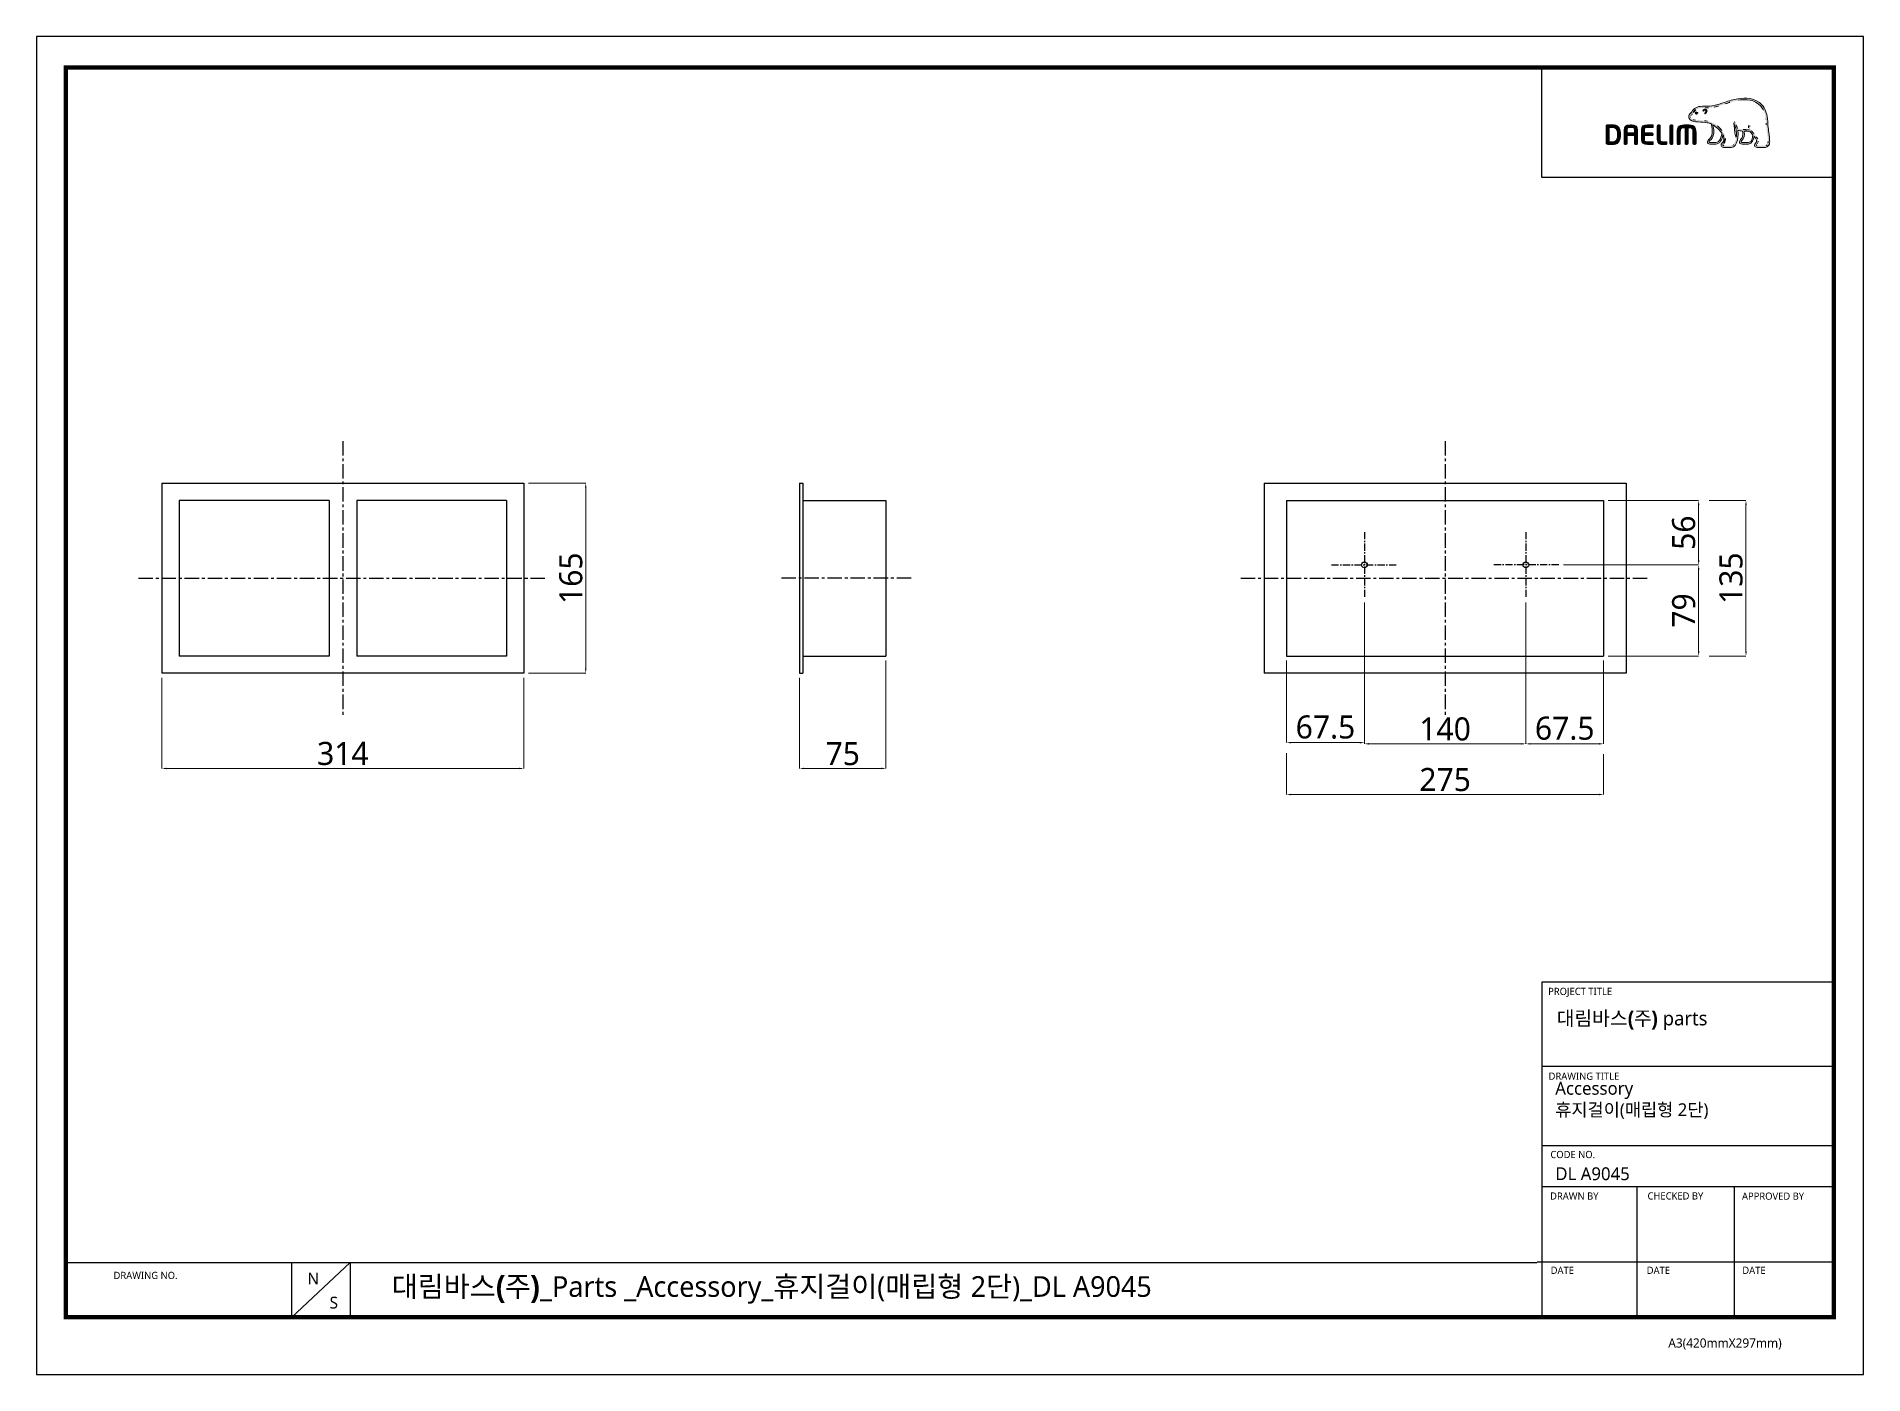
# Model space of a CAD drawing. Extents: x 16296675254 to 16296676838, y -37409619146 to -37409617986.
import ezdxf

# ---------------------------------------------------------------- set-up
doc = ezdxf.new("R2010")
doc.units = 0
doc.header["$LTSCALE"] = 10
doc.header["$MEASUREMENT"] = 0
doc.header["$PDMODE"] = 3
doc.header["$PDSIZE"] = -10
doc.linetypes.add('CENTER', pattern=[2, 1.25, -0.25, 0.25, -0.25])
doc.layers.get('0').update_dxf_attribs({"linetype": 'CONTINUOUS'})
doc.layers.get('DEFPOINTS').update_dxf_attribs({"linetype": 'CONTINUOUS'})
doc.layers.add('레이어 1', color=7, linetype='CONTINUOUS', lineweight=0)
doc.styles.add('Daelim Dimension', font='NanumGothic.ttf')
doc.dimstyles.new('DEFAULT', dxfattribs={"dimscale": 2, "dimtxt": 2, "dimasz": 2, "dimexe": 0, "dimexo": 2, "dimgap": 1, "dimtad": 1, "dimdec": 1, "dimzin": 9, "dimdsep": 46, "dimtxsty": 'Daelim Dimension', "dimcen": 0.5, "dimclrd": 252, "dimclre": 252, "dimclrt": 3, "dimadec": 1, "dimazin": 0, "dimtfac": 1, "dimtdec": 1, "dimtix": 1, "dimtmove": 0, "dimatfit": 3, "dimfxl": 1, "dimtolj": 1, "dimtzin": 1, "dimlwd": 9, "dimlwe": 9, "dimarcsym": 0})

msp = doc.modelspace()

# ---------------------------------------------------------------- texts
at = {"color": 5, "ltscale": 40, "style": 'Daelim Dimension'}
for s, height, p in [('PROJECT TITLE', 6.25194582, (16296676564.69964, -37409618817.136147)), ('DRAWING TITLE', 6.25194582, (16296676565.100479, -37409618890.718224)), ('CODE NO.', 6.2519458, (16296676566.668301, -37409618958.669159)), ('DRAWN BY', 6.2519458, (16296676566.42313, -37409618994.706871)), ('CHECKED BY', 6.2519458, (16296676650.893801, -37409618994.596001)), ('APPROVED BY', 6.25194582, (16296676732.81702, -37409618994.797958)), ('DRAWING NO.', 6.25194582, (16296675320.675751, -37409619063.5737)), ('DATE', 6.2519458, (16296676566.911449, -37409619059.143707)), ('DATE', 6.2519458, (16296676650.228991, -37409619059.143707)), ('DATE', 6.2519458, (16296676733.104509, -37409619059.143707)), ('A3(420mmX297mm)', 7.89063486, (16296676668.919729, -37409619123.010002))]:
    msp.add_text(s, height=height, dxfattribs=at).set_placement(p)
at = {"attachment_point": 1, "style": 'Daelim Dimension'}
for s, insert, char_height, width in [('{\\fPretendard Variable SemiBold|b0|i0|c129|p2;\\C7;대림바스(주)} parts', (16296676572.136021, -37409618831.255531), 12.25561153, 196.9754091), (' Accessory\\P 휴지걸이(매립형 2단)', (16296676567.10924, -37409618892.510353), 11.16146304, 193.02317701), ('DL A9045', (16296676570.944839, -37409618966.639503), 11.161463, 187.83600983), ('N', (16296675488.80825, -37409619058.081146), 10.231155, 14.27868698), ('S', (16296675508.00638, -37409619078.934883), 10.231155, 14.27868698)]:
    msp.add_mtext(s, dxfattribs=dict(at, insert=insert, char_height=char_height, width=width))
at = {"color": 2, "insert": (16296675562.008909, -37409619061.109642), "char_height": 17.9380656, "width": 944.86755585, "attachment_point": 1, "style": 'Daelim Dimension'}
msp.add_mtext('{\\fPretendard Variable SemiBold|b0|i0|c129|p2;대림바스(주)}_Parts _Accessory_{\\fGulim|b0|i0|c129|p50;휴지걸이}({\\fGulim|b0|i0|c129|p50;매립형 }2{\\fGulim|b0|i0|c129|p50;단})_DL A9045', dxfattribs=at)

# ---------------------------------------------------------------- blocks, each defined once
blk = doc.blocks.new('*D0')
at = {"color": 5, "lineweight": 9, "transparency": 16777216}
for p, q in [((16296675362.529909, -37409618542.047073), (16296675362.529909, -37409618620.604233)), ((16296675676.529909, -37409618542.047073), (16296675676.529909, -37409618620.604233)), ((16296675366.529909, -37409618620.604233), (16296675672.529909, -37409618620.604233))]:
    blk.add_line(p, q, dxfattribs=at)
at = {"color": 5, "transparency": 16777216}
for points in [[(16296675366.529909, -37409618619.937561), (16296675366.529909, -37409618621.270889), (16296675362.529909, -37409618620.604233)], [(16296675672.529909, -37409618619.937561), (16296675672.529909, -37409618621.270889), (16296675676.529909, -37409618620.604233)]]:
    blk.add_solid(points, dxfattribs=at)
at = {"layer": 'DEFPOINTS', "color": 0, "transparency": 16777216}
for p in [(16296675362.529909, -37409618538.047073), (16296675676.529909, -37409618538.047073), (16296675676.529909, -37409618620.604233)]:
    blk.add_point(p, dxfattribs=at)
at = {"color": 7, "transparency": 16777216, "insert": (16296675519.529909, -37409618607.702927), "char_height": 20, "attachment_point": 5, "style": 'Daelim Dimension'}
blk.add_mtext('\\A1;314', dxfattribs=at)
blk = doc.blocks.new('*D1')
at = {"color": 5, "lineweight": 9, "transparency": 16777216}
for p, q in [((16296675680.529909, -37409618373.047073), (16296675730.15769, -37409618373.047073)), ((16296675730.15769, -37409618377.047073), (16296675730.15769, -37409618534.047073)), ((16296675680.529909, -37409618538.047073), (16296675730.15769, -37409618538.047073))]:
    blk.add_line(p, q, dxfattribs=at)
at = {"color": 5, "transparency": 16777216}
for points in [[(16296675729.49102, -37409618377.047073), (16296675730.82435, -37409618377.047073), (16296675730.15769, -37409618373.047073)], [(16296675729.49102, -37409618534.047073), (16296675730.82435, -37409618534.047073), (16296675730.15769, -37409618538.047073)]]:
    blk.add_solid(points, dxfattribs=at)
at = {"layer": 'DEFPOINTS', "color": 0, "transparency": 16777216}
for p in [(16296675676.529909, -37409618373.047073), (16296675676.529909, -37409618538.047073), (16296675730.15769, -37409618538.047073)]:
    blk.add_point(p, dxfattribs=at)
at = {"color": 7, "transparency": 16777216, "insert": (16296675717.27071, -37409618455.547073), "char_height": 20, "attachment_point": 5, "rotation": 90, "style": 'Daelim Dimension'}
blk.add_mtext('\\A1;165', dxfattribs=at)
blk = doc.blocks.new('*D2')
at = {"color": 5, "lineweight": 9, "transparency": 16777216}
for p, q in [((16296675990.48979, -37409618527.047073), (16296675990.48979, -37409618620.604233)), ((16296675915.48979, -37409618542.047073), (16296675915.48979, -37409618620.604233)), ((16296675919.48979, -37409618620.604233), (16296675986.48979, -37409618620.604233))]:
    blk.add_line(p, q, dxfattribs=at)
at = {"color": 5, "transparency": 16777216}
for points in [[(16296675919.48979, -37409618619.937561), (16296675919.48979, -37409618621.270889), (16296675915.48979, -37409618620.604233)], [(16296675986.48979, -37409618619.937561), (16296675986.48979, -37409618621.270889), (16296675990.48979, -37409618620.604233)]]:
    blk.add_solid(points, dxfattribs=at)
at = {"layer": 'DEFPOINTS', "color": 0, "transparency": 16777216}
for p in [(16296675990.48979, -37409618523.047073), (16296675915.48979, -37409618538.047073), (16296675990.48979, -37409618620.604233)]:
    blk.add_point(p, dxfattribs=at)
at = {"color": 7, "transparency": 16777216, "insert": (16296675952.98979, -37409618607.831703), "char_height": 20, "attachment_point": 5, "style": 'Daelim Dimension'}
blk.add_mtext('\\A1;75', dxfattribs=at)
blk = doc.blocks.new('*D3')
at = {"color": 5, "lineweight": 9, "transparency": 16777216}
for p, q in [((16296676405.378071, -37409618476.607491), (16296676405.378071, -37409618599.244698)), ((16296676545.378071, -37409618476.607491), (16296676545.378071, -37409618599.244698)), ((16296676409.378071, -37409618599.244698), (16296676541.378071, -37409618599.244698))]:
    blk.add_line(p, q, dxfattribs=at)
at = {"color": 5, "transparency": 16777216}
for points in [[(16296676409.378071, -37409618598.578033), (16296676409.378071, -37409618599.911362), (16296676405.378071, -37409618599.244698)], [(16296676541.378071, -37409618598.578033), (16296676541.378071, -37409618599.911362), (16296676545.378071, -37409618599.244698)]]:
    blk.add_solid(points, dxfattribs=at)
at = {"layer": 'DEFPOINTS', "color": 0, "transparency": 16777216}
for p in [(16296676405.378071, -37409618472.607491), (16296676545.378071, -37409618472.607491), (16296676545.378071, -37409618599.244698)]:
    blk.add_point(p, dxfattribs=at)
at = {"color": 7, "transparency": 16777216, "insert": (16296676475.378071, -37409618586.429237), "char_height": 20, "attachment_point": 5, "style": 'Daelim Dimension'}
blk.add_mtext('\\A1;140', dxfattribs=at)
blk = doc.blocks.new('*D4')
at = {"color": 5, "lineweight": 9, "transparency": 16777216}
for p, q in [((16296676545.378071, -37409618476.607491), (16296676545.378071, -37409618599.244698)), ((16296676612.878071, -37409618527.047073), (16296676612.878071, -37409618599.244698)), ((16296676549.378071, -37409618599.244698), (16296676608.878071, -37409618599.244698))]:
    blk.add_line(p, q, dxfattribs=at)
at = {"color": 5, "transparency": 16777216}
for points in [[(16296676549.378071, -37409618598.578033), (16296676549.378071, -37409618599.911362), (16296676545.378071, -37409618599.244698)], [(16296676608.878071, -37409618598.578033), (16296676608.878071, -37409618599.911362), (16296676612.878071, -37409618599.244698)]]:
    blk.add_solid(points, dxfattribs=at)
at = {"layer": 'DEFPOINTS', "color": 0, "transparency": 16777216}
for p in [(16296676545.378071, -37409618472.607491), (16296676612.878071, -37409618523.047073), (16296676612.878071, -37409618599.244698)]:
    blk.add_point(p, dxfattribs=at)
at = {"color": 7, "transparency": 16777216, "insert": (16296676579.128071, -37409618585.842697), "char_height": 20, "attachment_point": 5, "style": 'Daelim Dimension'}
blk.add_mtext('\\A1;67.5', dxfattribs=at)
blk = doc.blocks.new('*D5')
at = {"color": 5, "lineweight": 9, "transparency": 16777216}
for p, q in [((16296676405.378071, -37409618476.607491), (16296676405.378071, -37409618598.203041)), ((16296676337.878071, -37409618527.047073), (16296676337.878071, -37409618598.203041)), ((16296676401.378071, -37409618598.203041), (16296676341.878071, -37409618598.203041))]:
    blk.add_line(p, q, dxfattribs=at)
at = {"color": 5, "transparency": 16777216}
for points in [[(16296676341.878071, -37409618597.536377), (16296676341.878071, -37409618598.869713), (16296676337.878071, -37409618598.203041)], [(16296676401.378071, -37409618597.536377), (16296676401.378071, -37409618598.869713), (16296676405.378071, -37409618598.203041)]]:
    blk.add_solid(points, dxfattribs=at)
at = {"layer": 'DEFPOINTS', "color": 0, "transparency": 16777216}
for p in [(16296676405.378071, -37409618472.607491), (16296676337.878071, -37409618523.047073), (16296676337.878071, -37409618598.203041)]:
    blk.add_point(p, dxfattribs=at)
at = {"color": 7, "transparency": 16777216, "insert": (16296676371.628071, -37409618584.801041), "char_height": 20, "attachment_point": 5, "style": 'Daelim Dimension'}
blk.add_mtext('\\A1;67.5', dxfattribs=at)
blk = doc.blocks.new('*D6')
at = {"color": 5, "lineweight": 9, "transparency": 16777216}
for p, q in [((16296676337.878071, -37409618607.203041), (16296676337.878071, -37409618643.220284)), ((16296676612.878071, -37409618608.244698), (16296676612.878071, -37409618643.220284)), ((16296676341.878071, -37409618643.220284), (16296676608.878071, -37409618643.220284))]:
    blk.add_line(p, q, dxfattribs=at)
at = {"color": 5, "transparency": 16777216}
for points in [[(16296676341.878071, -37409618642.553619), (16296676341.878071, -37409618643.886948), (16296676337.878071, -37409618643.220284)], [(16296676608.878071, -37409618642.553619), (16296676608.878071, -37409618643.886948), (16296676612.878071, -37409618643.220284)]]:
    blk.add_solid(points, dxfattribs=at)
at = {"layer": 'DEFPOINTS', "color": 0, "transparency": 16777216}
for p in [(16296676337.878071, -37409618603.203041), (16296676612.878071, -37409618604.244698), (16296676612.878071, -37409618643.220284)]:
    blk.add_point(p, dxfattribs=at)
at = {"color": 7, "transparency": 16777216, "insert": (16296676475.378071, -37409618630.333313), "char_height": 20, "attachment_point": 5, "style": 'Daelim Dimension'}
blk.add_mtext('\\A1;275', dxfattribs=at)
blk = doc.blocks.new('*D7')
at = {"color": 5, "lineweight": 9, "transparency": 16777216}
for p, q in [((16296676616.878071, -37409618388.047073), (16296676695.24719, -37409618388.047073)), ((16296676695.24719, -37409618440.047096), (16296676695.24719, -37409618392.047073)), ((16296676577.93848, -37409618444.047096), (16296676695.24719, -37409618444.047096))]:
    blk.add_line(p, q, dxfattribs=at)
at = {"color": 5, "transparency": 16777216}
for points in [[(16296676694.58053, -37409618392.047073), (16296676695.91386, -37409618392.047073), (16296676695.24719, -37409618388.047073)], [(16296676694.58053, -37409618440.047096), (16296676695.91386, -37409618440.047096), (16296676695.24719, -37409618444.047096)]]:
    blk.add_solid(points, dxfattribs=at)
at = {"layer": 'DEFPOINTS', "color": 0, "transparency": 16777216}
for p in [(16296676612.878071, -37409618388.047073), (16296676695.24719, -37409618388.047073), (16296676573.93848, -37409618444.047096)]:
    blk.add_point(p, dxfattribs=at)
at = {"color": 7, "transparency": 16777216, "insert": (16296676682.36022, -37409618416.047081), "char_height": 20, "attachment_point": 5, "rotation": 90, "style": 'Daelim Dimension'}
blk.add_mtext('\\A1;56', dxfattribs=at)
blk = doc.blocks.new('*D8')
at = {"color": 5, "lineweight": 9, "transparency": 16777216}
for p, q in [((16296676577.93848, -37409618444.047096), (16296676695.24719, -37409618444.047096)), ((16296676695.24719, -37409618448.047096), (16296676695.24719, -37409618519.047073)), ((16296676616.878071, -37409618523.047073), (16296676695.24719, -37409618523.047073))]:
    blk.add_line(p, q, dxfattribs=at)
at = {"color": 5, "transparency": 16777216}
for points in [[(16296676694.58053, -37409618448.047096), (16296676695.91386, -37409618448.047096), (16296676695.24719, -37409618444.047096)], [(16296676694.58053, -37409618519.047073), (16296676695.91386, -37409618519.047073), (16296676695.24719, -37409618523.047073)]]:
    blk.add_solid(points, dxfattribs=at)
at = {"layer": 'DEFPOINTS', "color": 0, "transparency": 16777216}
for p in [(16296676573.93848, -37409618444.047096), (16296676612.878071, -37409618523.047073), (16296676695.24719, -37409618523.047073)]:
    blk.add_point(p, dxfattribs=at)
at = {"color": 7, "transparency": 16777216, "insert": (16296676682.36022, -37409618483.547081), "char_height": 20, "attachment_point": 5, "rotation": 90, "style": 'Daelim Dimension'}
blk.add_mtext('\\A1;79', dxfattribs=at)
blk = doc.blocks.new('*D9')
at = {"color": 5, "lineweight": 9, "transparency": 16777216}
for p, q in [((16296676704.24719, -37409618388.047073), (16296676736.29125, -37409618388.047073)), ((16296676736.29125, -37409618392.047073), (16296676736.29125, -37409618519.047073)), ((16296676704.24719, -37409618523.047073), (16296676736.29125, -37409618523.047073))]:
    blk.add_line(p, q, dxfattribs=at)
at = {"color": 5, "transparency": 16777216}
for points in [[(16296676735.62458, -37409618392.047073), (16296676736.957911, -37409618392.047073), (16296676736.29125, -37409618388.047073)], [(16296676735.62458, -37409618519.047073), (16296676736.957911, -37409618519.047073), (16296676736.29125, -37409618523.047073)]]:
    blk.add_solid(points, dxfattribs=at)
at = {"layer": 'DEFPOINTS', "color": 0, "transparency": 16777216}
for p in [(16296676700.24719, -37409618388.047073), (16296676700.24719, -37409618523.047073), (16296676736.29125, -37409618523.047073)]:
    blk.add_point(p, dxfattribs=at)
at = {"color": 7, "transparency": 16777216, "insert": (16296676723.389971, -37409618455.547073), "char_height": 20, "attachment_point": 5, "rotation": 90, "style": 'Daelim Dimension'}
blk.add_mtext('\\A1;135', dxfattribs=at)

# ---------------------------------------------------------------- dimensions: what is measured, and where the dimension line sits
at = {"color": 5}
for base, p1, p2, picture, middle in [((16296675730.15769, -37409618538.047073), (16296675676.529909, -37409618373.047073), (16296675676.529909, -37409618538.047073), '*D1', (16296675717.27071, -37409618455.547073)), ((16296676695.24719, -37409618388.047073), (16296676573.93848, -37409618444.047096), (16296676612.878071, -37409618388.047073), '*D7', (16296676682.36022, -37409618416.047081)), ((16296676736.29125, -37409618523.047073), (16296676700.24719, -37409618388.047073), (16296676700.24719, -37409618523.047073), '*D9', (16296676723.389971, -37409618455.547073)), ((16296676695.24719, -37409618523.047073), (16296676573.93848, -37409618444.047096), (16296676612.878071, -37409618523.047073), '*D8', (16296676682.36022, -37409618483.547081))]:
    dim = msp.add_linear_dim(base=base, p1=p1, p2=p2, angle=90, dimstyle='DEFAULT', override={"dimtxt": 10, "dimclrd": 5, "dimclre": 5, "dimclrt": 7}, dxfattribs=at)
    dim.commit()
    dim.dimension.update_dxf_attribs({"geometry": picture, "text_midpoint": middle})
for base, p1, p2, picture, middle in [((16296676337.878071, -37409618598.203041), (16296676405.378071, -37409618472.607491), (16296676337.878071, -37409618523.047073), '*D5', (16296676371.628071, -37409618584.801041)), ((16296676545.378071, -37409618599.244698), (16296676405.378071, -37409618472.607491), (16296676545.378071, -37409618472.607491), '*D3', (16296676475.378071, -37409618586.429237)), ((16296676612.878071, -37409618599.244698), (16296676545.378071, -37409618472.607491), (16296676612.878071, -37409618523.047073), '*D4', (16296676579.128071, -37409618585.842697)), ((16296675990.48979, -37409618620.604233), (16296675915.48979, -37409618538.047073), (16296675990.48979, -37409618523.047073), '*D2', (16296675952.98979, -37409618607.831703)), ((16296675676.529909, -37409618620.604233), (16296675362.529909, -37409618538.047073), (16296675676.529909, -37409618538.047073), '*D0', (16296675519.529909, -37409618607.702927)), ((16296676612.878071, -37409618643.220284), (16296676337.878071, -37409618603.203041), (16296676612.878071, -37409618604.244698), '*D6', (16296676475.378071, -37409618630.333313))]:
    dim = msp.add_linear_dim(base=base, p1=p1, p2=p2, dimstyle='DEFAULT', override={"dimtxt": 10, "dimclrd": 5, "dimclre": 5, "dimclrt": 7}, dxfattribs=at)
    dim.commit()
    dim.dimension.update_dxf_attribs({"geometry": picture, "text_midpoint": middle})

# ---------------------------------------------------------------- hatches: boundary and pattern name
at = {"layer": '레이어 1'}
h = msp.add_hatch(color=5, dxfattribs=at)
h.dxf.hatch_style = 1
edge = h.paths.add_edge_path(flags=16)
edge.add_spline(control_points=[(16296676754.55534, -37409618079.573502), (16296676753.865061, -37409618080.337639), (16296676752.997589, -37409618080.344498), (16296676752.960051, -37409618080.344498), (16296676752.960051, -37409618080.344498), (16296676746.01115, -37409618080.344498), (16296676746.01115, -37409618080.344498), (16296676745.75584, -37409618080.344498), (16296676745.56076, -37409618080.280472), (16296676745.43442, -37409618080.155769), (16296676745.328991, -37409618080.052467), (16296676745.27775, -37409618079.89537), (16296676745.27775, -37409618079.700706), (16296676745.27775, -37409618079.308838), (16296676745.563801, -37409618078.948547), (16296676745.86772, -37409618078.566063), (16296676746.149469, -37409618078.204071), (16296676746.41713, -37409618077.86084), (16296676746.566959, -37409618077.439079), (16296676746.947321, -37409618076.415413), (16296676746.908449, -37409618075.323387), (16296676746.45426, -37409618074.361214), (16296676745.633751, -37409618072.620338), (16296676744.416321, -37409618071.252586), (16296676743.236401, -37409618069.930931), (16296676743.236401, -37409618069.930931), (16296676742.836809, -37409618069.492104), (16296676742.836809, -37409618069.487831), (16296676741.30299, -37409618067.778603), (16296676739.71793, -37409618066.010384), (16296676739.59288, -37409618063.613007), (16296676739.56427, -37409618063.13829), (16296676739.344851, -37409618062.85144), (16296676739.039631, -37409618062.864227), (16296676739.039631, -37409618062.864227), (16296676738.59008, -37409618063.080208), (16296676738.58029, -37409618063.080208), (16296676738.45863, -37409618063.214287), (16296676738.39076, -37409618063.41404), (16296676738.39076, -37409618063.643753), (16296676738.39076, -37409618063.643753), (16296676738.3946, -37409618063.724823), (16296676738.3946, -37409618063.7257), (16296676738.45607, -37409618064.59227), (16296676738.66268, -37409618065.442627), (16296676739.02597, -37409618066.325409), (16296676739.02597, -37409618066.325409), (16296676739.06143, -37409618066.414253), (16296676739.06143, -37409618066.414253), (16296676739.06143, -37409618066.414253), (16296676738.967461, -37409618066.417633), (16296676738.967461, -37409618066.417633), (16296676734.50646, -37409618066.594391), (16296676730.13302, -37409618065.752548), (16296676728.8468, -37409618065.442627), (16296676728.05361, -37409618062.251213), (16296676726.767019, -37409618060.135536), (16296676726.7115, -37409618060.045898), (16296676726.611601, -37409618059.880272), (16296676726.45195, -37409618059.753036), (16296676726.298269, -37409618059.708649), (16296676726.298269, -37409618059.708649), (16296676725.922581, -37409618059.764999), (16296676725.876499, -37409618059.770973), (16296676725.844919, -37409618059.81794), (16296676725.779169, -37409618059.906708), (16296676725.634029, -37409618060.10141), (16296676725.634029, -37409618060.10141), (16296676725.616131, -37409618060.257629), (16296676725.616131, -37409618060.257629), (16296676725.616131, -37409618060.257629), (16296676725.734751, -37409618060.677689), (16296676725.734751, -37409618060.677689), (16296676725.832109, -37409618060.845879), (16296676728.12277, -37409618064.858658), (16296676728.12277, -37409618070.173439), (16296676728.12277, -37409618073.451942), (16296676727.261299, -37409618076.545143), (16296676725.562309, -37409618079.366074), (16296676725.15634, -37409618080.043083), (16296676724.62145, -37409618080.344498), (16296676723.82576, -37409618080.344498), (16296676723.82576, -37409618080.344498), (16296676716.97584, -37409618080.344498), (16296676716.97584, -37409618080.344498), (16296676716.74876, -37409618080.344498), (16296676716.27492, -37409618080.184807), (16296676716.27492, -37409618079.689613), (16296676716.27492, -37409618079.416397), (16296676716.528061, -37409618078.96817), (16296676716.94985, -37409618078.496048), (16296676719.804411, -37409618075.317436), (16296676718.15752, -37409618070.352707), (16296676715.41988, -37409618067.081886), (16296676712.775681, -37409618063.927177), (16296676708.460279, -37409618059.9571), (16296676702.91927, -37409618058.970993), (16296676700.95558, -37409618058.6278), (16296676697.72875, -37409618058.436546), (16296676695.12254, -37409618058.281967), (16296676695.12254, -37409618058.281967), (16296676692.48823, -37409618058.125748), (16296676692.48823, -37409618058.125748), (16296676691.13628, -37409618058.022453), (16296676688.901939, -37409618057.19088), (16296676688.22191, -37409618055.903343), (16296676687.93461, -37409618055.369728), (16296676687.967051, -37409618054.828484), (16296676688.32732, -37409618054.206047), (16296676688.55402, -37409618053.830437), (16296676688.865219, -37409618053.50769), (16296676689.256689, -37409618053.114929), (16296676689.68952, -37409618052.676949), (16296676690.13479, -37409618052.223602), (16296676690.481461, -37409618051.625954), (16296676690.481461, -37409618051.625954), (16296676690.580891, -37409618051.43898), (16296676690.580891, -37409618051.43898), (16296676691.90382, -37409618048.908363), (16296676694.629061, -37409618047.572189), (16296676698.684099, -37409618047.464653), (16296676698.684099, -37409618047.464653), (16296676700.97097, -37409618047.439034), (16296676700.97097, -37409618047.439034), (16296676703.481899, -37409618047.426224), (16296676706.33099, -37409618047.411713), (16296676708.672001, -37409618046.907951), (16296676711.9599, -37409618046.201042), (16296676715.258471, -37409618045.074043), (16296676718.169439, -37409618044.081993), (16296676718.169439, -37409618044.081993), (16296676718.26251, -37409618044.051247), (16296676718.26251, -37409618044.051247), (16296676721.86289, -37409618042.820091), (16296676725.58622, -37409618041.547058), (16296676729.39234, -37409618040.927254), (16296676735.483641, -37409618039.918938), (16296676743.848511, -37409618039.952217), (16296676749.111219, -37409618045.860382), (16296676751.543659, -37409618048.595848), (16296676753.042009, -37409618052.35762), (16296676753.557699, -37409618057.044006), (16296676753.557699, -37409618057.044006), (16296676753.53809, -37409618057.028664), (16296676753.520109, -37409618057.012444), (16296676753.561939, -37409618057.105461), (16296676753.60124, -37409618057.631439), (16296676753.8181, -37409618060.612823), (16296676753.88043, -37409618062.046303), (16296676753.94619, -37409618063.52845), (16296676754.320971, -37409618066.278473), (16296676754.320971, -37409618066.278473), (16296676755.38308, -37409618075.475357), (16296676755.38308, -37409618075.475357), (16296676755.38308, -37409618075.475357), (16296676755.446251, -37409618076.592972), (16296676755.446251, -37409618076.592972), (16296676755.446251, -37409618077.912933), (16296676755.14744, -37409618078.91613), (16296676754.55534, -37409618079.573502)], knot_values=[0, 0, 0, 0, 1, 1, 1, 2, 2, 2, 3, 3, 3, 4, 4, 4, 5, 5, 5, 6, 6, 6, 7, 7, 7, 8, 8, 8, 9, 9, 9, 10, 10, 10, 11, 11, 11, 12, 12, 12, 13, 13, 13, 14, 14, 14, 15, 15, 15, 16, 16, 16, 17, 17, 17, 18, 18, 18, 19, 19, 19, 20, 20, 20, 21, 21, 21, 22, 22, 22, 23, 23, 23, 24, 24, 24, 25, 25, 25, 26, 26, 26, 27, 27, 27, 28, 28, 28, 29, 29, 29, 30, 30, 30, 31, 31, 31, 32, 32, 32, 33, 33, 33, 34, 34, 34, 35, 35, 35, 36, 36, 36, 37, 37, 37, 38, 38, 38, 39, 39, 39, 40, 40, 40, 41, 41, 41, 42, 42, 42, 43, 43, 43, 44, 44, 44, 45, 45, 45, 46, 46, 46, 47, 47, 47, 48, 48, 48, 49, 49, 49, 50, 50, 50, 51, 51, 51, 52, 52, 52, 53, 53, 53, 53], degree=3, periodic=0)
edge = h.paths.add_edge_path(flags=16)
edge.add_spline(control_points=[(16296676738.49151, -37409618077.585907), (16296676738.49151, -37409618077.585907), (16296676732.82284, -37409618077.585907), (16296676732.82284, -37409618077.585907), (16296676732.403641, -37409618077.585907), (16296676732.072371, -37409618077.251244), (16296676732.072371, -37409618076.824333), (16296676732.072371, -37409618076.526367), (16296676732.33106, -37409618076.147293), (16296676732.575701, -37409618075.886879), (16296676733.728729, -37409618074.782959), (16296676734.90819, -37409618073.263237), (16296676734.90819, -37409618070.378311), (16296676734.90819, -37409618070.378311), (16296676734.835199, -37409618069.067757), (16296676734.835199, -37409618069.062668), (16296676734.835199, -37409618069.062668), (16296676734.62685, -37409618067.787933), (16296676734.62685, -37409618067.787933), (16296676734.62685, -37409618067.787933), (16296676734.612341, -37409618067.707672), (16296676734.612341, -37409618067.707672), (16296676734.612341, -37409618067.707672), (16296676734.695999, -37409618067.713669), (16296676734.695999, -37409618067.713669), (16296676735.753019, -37409618067.789627), (16296676737.809759, -37409618067.904091), (16296676739.773451, -37409618067.810997), (16296676740.272051, -37409618068.604156), (16296676741.07546, -37409618069.624443), (16296676742.24856, -37409618070.983643), (16296676742.194731, -37409618071.659859), (16296676741.634689, -37409618077.585907), (16296676738.49151, -37409618077.585907)], knot_values=[0, 0, 0, 0, 1, 1, 1, 2, 2, 2, 3, 3, 3, 4, 4, 4, 5, 5, 5, 6, 6, 6, 7, 7, 7, 8, 8, 8, 9, 9, 9, 10, 10, 10, 11, 11, 11, 11], degree=3, periodic=0)
edge = h.paths.add_edge_path(flags=16)
edge.add_spline(control_points=[(16296676710.04743, -37409618077.585907), (16296676710.04743, -37409618077.585907), (16296676705.07164, -37409618077.585907), (16296676705.07164, -37409618077.585907), (16296676704.698549, -37409618077.585907), (16296676704.297239, -37409618077.278557), (16296676704.297239, -37409618076.824333), (16296676704.297239, -37409618076.548607), (16296676704.52861, -37409618076.207062), (16296676704.950399, -37409618075.868103), (16296676706.2097, -37409618074.864922), (16296676708.11792, -37409618073.34687), (16296676708.324539, -37409618069.15567), (16296676708.324539, -37409618069.15567), (16296676708.353109, -37409618068.012489), (16296676708.353109, -37409618068.012489), (16296676708.353109, -37409618066.229813), (16296676707.944599, -37409618064.077461), (16296676707.55702, -37409618062.1539), (16296676707.55702, -37409618062.1539), (16296676707.49378, -37409618061.957542), (16296676707.49378, -37409618061.957542), (16296676707.49378, -37409618061.957542), (16296676707.656879, -37409618062.08474), (16296676707.656879, -37409618062.08474), (16296676708.39879, -37409618062.541496), (16296676712.462799, -37409618065.295792), (16296676715.34688, -37409618069.364906), (16296676715.1078, -37409618071.291008), (16296676714.021799, -37409618077.585907), (16296676710.04743, -37409618077.585907)], knot_values=[0, 0, 0, 0, 1, 1, 1, 2, 2, 2, 3, 3, 3, 4, 4, 4, 5, 5, 5, 6, 6, 6, 7, 7, 7, 8, 8, 8, 9, 9, 9, 10, 10, 10, 10], degree=3, periodic=0)
edge = h.paths.add_edge_path()
edge.add_spline(control_points=[(16296676756.787571, -37409618075.33622), (16296676756.78581, -37409618075.323387), (16296676755.73056, -37409618066.087242), (16296676755.73056, -37409618066.087242), (16296676755.33993, -37409618063.326973), (16296676755.283581, -37409618061.855057), (16296676755.232809, -37409618060.550491), (16296676755.232809, -37409618060.550491), (16296676754.971581, -37409618056.903999), (16296676754.971581, -37409618056.901413), (16296676754.41577, -37409618051.910271), (16296676752.80043, -37409618047.878693), (16296676750.1682, -37409618044.930611), (16296676744.482031, -37409618038.541763), (16296676735.60573, -37409618038.474297), (16296676729.158001, -37409618039.537277), (16296676725.20373, -37409618040.191292), (16296676721.424049, -37409618041.481377), (16296676717.76985, -37409618042.731293), (16296676717.76985, -37409618042.731293), (16296676717.65206, -37409618042.773087), (16296676717.65206, -37409618042.773087), (16296676714.795349, -37409618043.747253), (16296676711.553499, -37409618044.856354), (16296676708.372351, -37409618045.534203), (16296676706.18667, -37409618046.001244), (16296676703.449459, -37409618046.022591), (16296676701.03153, -37409618046.035393), (16296676701.03153, -37409618046.035393), (16296676698.63842, -37409618046.064407), (16296676698.63842, -37409618046.064407), (16296676694.03998, -37409618046.177979), (16296676690.90786, -37409618047.770302), (16296676689.32584, -37409618050.795212), (16296676689.32584, -37409618050.795212), (16296676689.254551, -37409618050.925827), (16296676689.254551, -37409618050.925827), (16296676688.992861, -37409618051.384331), (16296676688.60482, -37409618051.773659), (16296676688.25733, -37409618052.122009), (16296676687.874411, -37409618052.507896), (16296676687.442829, -37409618052.94075), (16296676687.11327, -37409618053.500816), (16296676686.7824, -37409618054.061783), (16296676686.61552, -37409618054.630379), (16296676686.61552, -37409618055.188744), (16296676686.61552, -37409618055.658318), (16296676686.733311, -37409618056.119362), (16296676686.96986, -37409618056.559921), (16296676687.94742, -37409618058.405807), (16296676690.735849, -37409618059.402107), (16296676692.399839, -37409618059.520813), (16296676692.399839, -37409618059.520813), (16296676694.849331, -37409618059.674507), (16296676694.90781, -37409618059.679626), (16296676697.356899, -37409618059.81794), (16296676700.710939, -37409618060.011726), (16296676702.669109, -37409618060.357521), (16296676703.814051, -37409618060.55986), (16296676705.115179, -37409618060.970512), (16296676706.313881, -37409618061.53492), (16296676706.39926, -37409618061.845657), (16296676707.021641, -37409618064.612778), (16296676707.021641, -37409618068.014214), (16296676707.021641, -37409618068.014214), (16296676706.995199, -37409618069.093407), (16296676706.995199, -37409618069.093407), (16296676706.814631, -37409618072.680077), (16296676705.250931, -37409618073.933441), (16296676704.105169, -37409618074.850403), (16296676703.989019, -37409618074.941772), (16296676702.96793, -37409618075.789574), (16296676702.89448, -37409618076.80983), (16296676702.842421, -37409618077.386978), (16296676703.007601, -37409618077.912933), (16296676703.358101, -37409618078.29113), (16296676703.73802, -37409618078.700943), (16296676704.31562, -37409618078.908409), (16296676705.07164, -37409618078.908409), (16296676705.07164, -37409618078.908409), (16296676710.04743, -37409618078.908409), (16296676710.04743, -37409618078.908409), (16296676713.771669, -37409618078.908409), (16296676715.61409, -37409618074.898247), (16296676716.17457, -37409618071.141586), (16296676716.17457, -37409618071.141586), (16296676716.186119, -37409618070.613098), (16296676716.186119, -37409618070.613098), (16296676716.186119, -37409618070.613098), (16296676716.33983, -37409618070.877769), (16296676716.33983, -37409618070.877769), (16296676716.817459, -37409618071.940712), (16296676717.104811, -37409618073.211159), (16296676717.104811, -37409618074.168213), (16296676717.104811, -37409618075.51123), (16296676716.688999, -37409618076.684334), (16296676715.899229, -37409618077.558594), (16296676715.6999, -37409618077.755829), (16296676714.70396, -37409618078.788033), (16296676714.70396, -37409618079.818542), (16296676714.70396, -37409618079.818542), (16296676714.712931, -37409618079.988449), (16296676714.712931, -37409618079.988449), (16296676714.854231, -37409618081.205963), (16296676715.83946, -37409618081.749786), (16296676716.75474, -37409618081.749786), (16296676716.75474, -37409618081.749786), (16296676723.82576, -37409618081.749786), (16296676723.82576, -37409618081.749786), (16296676725.102131, -37409618081.749786), (16296676726.11937, -37409618081.175163), (16296676726.77294, -37409618080.090927), (16296676728.57234, -37409618077.103523), (16296676729.48415, -37409618073.859169), (16296676729.48415, -37409618070.450867), (16296676729.48415, -37409618069.387047), (16296676729.383829, -37409618068.251556), (16296676729.18746, -37409618067.073334), (16296676729.18746, -37409618067.073334), (16296676729.17038, -37409618066.979424), (16296676729.17038, -37409618066.979424), (16296676729.17038, -37409618066.979424), (16296676729.26429, -37409618066.999092), (16296676729.26429, -37409618066.999092), (16296676730.115061, -37409618067.163834), (16296676731.48369, -37409618067.401176), (16296676733.174999, -37409618067.583878), (16296676733.174999, -37409618067.583878), (16296676733.22414, -37409618067.589867), (16296676733.22414, -37409618067.589867), (16296676733.22414, -37409618067.589867), (16296676733.451679, -37409618068.885941), (16296676733.451679, -37409618068.885941), (16296676733.451679, -37409618068.885941), (16296676733.50157, -37409618069.193253), (16296676733.50157, -37409618069.198387), (16296676733.50157, -37409618069.198387), (16296676733.56904, -37409618070.345047), (16296676733.56904, -37409618070.345047), (16296676733.56904, -37409618073.096779), (16296676732.31909, -37409618074.293762), (16296676731.647181, -37409618074.935783), (16296676731.63777, -37409618074.944328), (16296676730.70035, -37409618075.897133), (16296676730.598749, -37409618076.742371), (16296676730.598749, -37409618076.742371), (16296676730.566311, -37409618077.001953), (16296676730.566311, -37409618077.001953), (16296676730.566311, -37409618077.267464), (16296676730.634581, -37409618077.788269), (16296676731.099039, -37409618078.268097), (16296676731.50802, -37409618078.694153), (16296676732.1411, -37409618078.908409), (16296676732.98292, -37409618078.908409), (16296676732.98292, -37409618078.908409), (16296676738.49151, -37409618078.908409), (16296676738.49151, -37409618078.908409), (16296676741.83703, -37409618078.908409), (16296676742.844061, -37409618074.654892), (16296676743.250031, -37409618072.271133), (16296676743.250031, -37409618072.271133), (16296676743.26885, -37409618072.025253), (16296676743.26885, -37409618072.025253), (16296676743.26885, -37409618072.025253), (16296676743.401159, -37409618072.205399), (16296676743.401159, -37409618072.205399), (16296676744.172569, -37409618073.190666), (16296676744.849159, -37409618074.286041), (16296676745.17485, -37409618074.967407), (16296676745.346041, -37409618075.321693), (16296676745.438259, -37409618075.715302), (16296676745.438259, -37409618076.109749), (16296676745.438259, -37409618076.109749), (16296676745.31362, -37409618076.907181), (16296676745.31362, -37409618076.907181), (16296676745.1847, -37409618077.340027), (16296676744.88929, -37409618077.738731), (16296676744.60029, -37409618078.124649), (16296676744.176359, -37409618078.675331), (16296676743.73922, -37409618079.246513), (16296676743.73922, -37409618079.939796), (16296676743.73922, -37409618079.939796), (16296676743.78023, -37409618080.321419), (16296676743.78023, -37409618080.321419), (16296676743.981689, -37409618081.241798), (16296676744.727501, -37409618081.749786), (16296676745.878811, -37409618081.749786), (16296676745.878811, -37409618081.749786), (16296676752.95664, -37409618081.749786), (16296676752.95664, -37409618081.749786), (16296676753.112, -37409618081.749786), (16296676754.49515, -37409618081.71566), (16296676755.57856, -37409618080.543404), (16296676756.443439, -37409618079.606827), (16296676756.86352, -37409618078.319267), (16296676756.86352, -37409618076.610023), (16296676756.86352, -37409618076.610023), (16296676756.788389, -37409618075.342178), (16296676756.787571, -37409618075.33622)], knot_values=[0, 0, 0, 0, 1, 1, 1, 2, 2, 2, 3, 3, 3, 4, 4, 4, 5, 5, 5, 6, 6, 6, 7, 7, 7, 8, 8, 8, 9, 9, 9, 10, 10, 10, 11, 11, 11, 12, 12, 12, 13, 13, 13, 14, 14, 14, 15, 15, 15, 16, 16, 16, 17, 17, 17, 18, 18, 18, 19, 19, 19, 20, 20, 20, 21, 21, 21, 22, 22, 22, 23, 23, 23, 24, 24, 24, 25, 25, 25, 26, 26, 26, 27, 27, 27, 28, 28, 28, 29, 29, 29, 30, 30, 30, 31, 31, 31, 32, 32, 32, 33, 33, 33, 34, 34, 34, 35, 35, 35, 36, 36, 36, 37, 37, 37, 38, 38, 38, 39, 39, 39, 40, 40, 40, 41, 41, 41, 42, 42, 42, 43, 43, 43, 44, 44, 44, 45, 45, 45, 46, 46, 46, 47, 47, 47, 48, 48, 48, 49, 49, 49, 50, 50, 50, 51, 51, 51, 52, 52, 52, 53, 53, 53, 54, 54, 54, 55, 55, 55, 56, 56, 56, 57, 57, 57, 58, 58, 58, 59, 59, 59, 60, 60, 60, 61, 61, 61, 62, 62, 62, 63, 63, 63, 64, 64, 64, 65, 65, 65, 66, 66, 66, 66], degree=3, periodic=0)
edge = h.paths.add_edge_path(flags=0)
edge.add_spline(control_points=[(16296676692.279461, -37409618051.45005), (16296676692.279461, -37409618051.45005), (16296676693.30913, -37409618050.984779), (16296676694.58469, -37409618051.476517), (16296676694.58469, -37409618051.476517), (16296676694.74262, -37409618051.543983), (16296676694.53686, -37409618051.835114), (16296676693.915739, -37409618052.670143), (16296676693.303579, -37409618052.850281), (16296676693.303579, -37409618052.850281), (16296676693.303579, -37409618052.850281), (16296676692.86006, -37409618053.006523), (16296676692.610769, -37409618052.704262), (16296676692.107019, -37409618052.113457), (16296676692.091669, -37409618051.769379), (16296676692.091669, -37409618051.769379), (16296676692.091669, -37409618051.769379), (16296676692.03956, -37409618051.514091), (16296676692.279461, -37409618051.45005)], knot_values=[0, 0, 0, 0, 1, 1, 1, 2, 2, 2, 3, 3, 3, 4, 4, 4, 5, 5, 5, 6, 6, 6, 6], degree=3, periodic=0)
edge = h.paths.add_edge_path(flags=0)
edge.add_spline(control_points=[(16296676699.07428, -37409618049.556389), (16296676698.920139, -37409618049.724586), (16296676698.908211, -37409618050.004623), (16296676699.07428, -37409618050.152344), (16296676699.233089, -37409618050.295769), (16296676699.5084, -37409618050.258202), (16296676699.6621, -37409618050.089172), (16296676699.744061, -37409618050.004623), (16296676700.5893, -37409618049.00145), (16296676701.318439, -37409618049.514549), (16296676701.58478, -37409618049.705803), (16296676701.694941, -37409618049.977287), (16296676701.655689, -37409618050.328178), (16296676701.593349, -37409618050.890823), (16296676701.105419, -37409618051.52948), (16296676700.76433, -37409618051.748039), (16296676700.573521, -37409618051.864143), (16296676700.44759, -37409618052.113457), (16296676700.53808, -37409618052.314972), (16296676700.62772, -37409618052.515556), (16296676700.883011, -37409618052.575363), (16296676701.0879, -37409618052.479729), (16296676701.698351, -37409618052.187714), (16296676702.468069, -37409618051.21273), (16296676702.5735, -37409618050.303459), (16296676702.64348, -37409618049.66996), (16296676702.359171, -37409618049.15255), (16296676701.85288, -37409618048.803383), (16296676700.76433, -37409618048.030708), (16296676699.5306, -37409618049.06459), (16296676699.07428, -37409618049.556389)], knot_values=[0, 0, 0, 0, 1, 1, 1, 2, 2, 2, 3, 3, 3, 4, 4, 4, 5, 5, 5, 6, 6, 6, 7, 7, 7, 8, 8, 8, 9, 9, 9, 10, 10, 10, 10], degree=3, periodic=0)
edge = h.paths.add_edge_path(flags=0)
edge.add_spline(control_points=[(16296676698.935101, -37409618050.310257), (16296676698.935101, -37409618050.310257), (16296676698.935101, -37409618050.310257), (16296676698.935101, -37409618050.310257), (16296676698.935101, -37409618050.310257), (16296676698.935101, -37409618050.310257), (16296676698.935101, -37409618050.310257)], knot_values=[0, 0, 0, 0, 1, 1, 1, 2, 2, 2, 2], degree=3, periodic=0)
h = msp.add_hatch(color=5, dxfattribs=at)
h.dxf.hatch_style = 2
edge = h.paths.add_edge_path()
edge.add_spline(control_points=[(16296676692.279461, -37409618051.45005), (16296676692.279461, -37409618051.45005), (16296676693.30913, -37409618050.984779), (16296676694.58469, -37409618051.476517), (16296676694.58469, -37409618051.476517), (16296676694.74262, -37409618051.543983), (16296676694.53686, -37409618051.835114), (16296676693.915739, -37409618052.670143), (16296676693.303579, -37409618052.850281), (16296676693.303579, -37409618052.850281), (16296676693.303579, -37409618052.850281), (16296676692.86006, -37409618053.006523), (16296676692.610769, -37409618052.704262), (16296676692.107019, -37409618052.113457), (16296676692.091669, -37409618051.769379), (16296676692.091669, -37409618051.769379), (16296676692.091669, -37409618051.769379), (16296676692.03956, -37409618051.514091), (16296676692.279461, -37409618051.45005)], knot_values=[0, 0, 0, 0, 1, 1, 1, 2, 2, 2, 3, 3, 3, 4, 4, 4, 5, 5, 5, 6, 6, 6, 6], degree=3, periodic=0)
h = msp.add_hatch(color=5, dxfattribs=at)
h.dxf.hatch_style = 2
edge = h.paths.add_edge_path()
edge.add_spline(control_points=[(16296676699.07428, -37409618049.556389), (16296676698.920139, -37409618049.724586), (16296676698.908211, -37409618050.004623), (16296676699.07428, -37409618050.152344), (16296676699.233089, -37409618050.295769), (16296676699.5084, -37409618050.258202), (16296676699.6621, -37409618050.089172), (16296676699.744061, -37409618050.004623), (16296676700.5893, -37409618049.00145), (16296676701.318439, -37409618049.514549), (16296676701.58478, -37409618049.705803), (16296676701.694941, -37409618049.977287), (16296676701.655689, -37409618050.328178), (16296676701.593349, -37409618050.890823), (16296676701.105419, -37409618051.52948), (16296676700.76433, -37409618051.748039), (16296676700.573521, -37409618051.864143), (16296676700.44759, -37409618052.113457), (16296676700.53808, -37409618052.314972), (16296676700.62772, -37409618052.515556), (16296676700.883011, -37409618052.575363), (16296676701.0879, -37409618052.479729), (16296676701.698351, -37409618052.187714), (16296676702.468069, -37409618051.21273), (16296676702.5735, -37409618050.303459), (16296676702.64348, -37409618049.66996), (16296676702.359171, -37409618049.15255), (16296676701.85288, -37409618048.803383), (16296676700.76433, -37409618048.030708), (16296676699.5306, -37409618049.06459), (16296676699.07428, -37409618049.556389)], knot_values=[0, 0, 0, 0, 1, 1, 1, 2, 2, 2, 3, 3, 3, 4, 4, 4, 5, 5, 5, 6, 6, 6, 7, 7, 7, 8, 8, 8, 9, 9, 9, 10, 10, 10, 10], degree=3, periodic=0)
h = msp.add_hatch(color=5, dxfattribs=at)
h.dxf.hatch_style = 2
edge = h.paths.add_edge_path()
edge.add_spline(control_points=[(16296676624.74671, -37409618072.185768), (16296676624.74671, -37409618075.414749), (16296676623.27352, -37409618076.985741), (16296676620.241329, -37409618076.985741), (16296676620.241329, -37409618076.985741), (16296676618.16683, -37409618076.947311), (16296676617.626181, -37409618076.937897), (16296676617.626181, -37409618076.937897), (16296676617.626181, -37409618064.557251), (16296676617.626181, -37409618064.557251), (16296676618.700649, -37409618064.450546), (16296676620.22765, -37409618064.43264), (16296676620.242821, -37409618064.43264), (16296676623.357189, -37409618064.43264), (16296676624.74671, -37409618065.912201), (16296676624.74671, -37409618069.228287), (16296676624.74671, -37409618069.228287), (16296676624.74671, -37409618072.185768), (16296676624.74671, -37409618072.185768)], knot_values=[0, 0, 0, 0, 1, 1, 1, 2, 2, 2, 3, 3, 3, 4, 4, 4, 5, 5, 5, 6, 6, 6, 6], degree=3, periodic=0)
edge = h.paths.add_edge_path()
edge.add_spline(control_points=[(16296676620.241329, -37409618062.106903), (16296676618.558109, -37409618062.106903), (16296676616.374531, -37409618062.210243), (16296676615.658461, -37409618062.325478), (16296676615.210661, -37409618062.400612), (16296676614.923559, -37409618062.735283), (16296676614.923559, -37409618063.177559), (16296676614.923559, -37409618063.177559), (16296676614.923559, -37409618078.239037), (16296676614.923559, -37409618078.239037), (16296676614.923559, -37409618078.70266), (16296676615.213409, -37409618079.028816), (16296676615.680241, -37409618079.093674), (16296676616.357479, -37409618079.206367), (16296676618.533979, -37409618079.308838), (16296676620.241329, -37409618079.308838), (16296676624.94137, -37409618079.308838), (16296676627.424589, -37409618076.844849), (16296676627.424589, -37409618072.185768), (16296676627.424589, -37409618072.185768), (16296676627.424589, -37409618069.228287), (16296676627.424589, -37409618069.228287), (16296676627.424589, -37409618064.569237), (16296676624.94137, -37409618062.106903), (16296676620.241329, -37409618062.106903)], knot_values=[0, 0, 0, 0, 1, 1, 1, 2, 2, 2, 3, 3, 3, 4, 4, 4, 5, 5, 5, 6, 6, 6, 7, 7, 7, 8, 8, 8, 8], degree=3, periodic=0)
h = msp.add_hatch(color=5, dxfattribs=at)
h.dxf.hatch_style = 2
edge = h.paths.add_edge_path()
edge.add_spline(control_points=[(16296676639.54611, -37409618069.210327), (16296676639.54611, -37409618069.210327), (16296676633.20849, -37409618069.210327), (16296676633.20849, -37409618069.210327), (16296676633.20849, -37409618068.974731), (16296676633.20849, -37409618066.950394), (16296676633.20849, -37409618066.950394), (16296676633.20849, -37409618064.83728), (16296676633.836651, -37409618064.478706), (16296676635.72118, -37409618064.478706), (16296676635.72118, -37409618064.478706), (16296676637.035339, -37409618064.478706), (16296676637.035339, -37409618064.478706), (16296676638.918779, -37409618064.478706), (16296676639.54611, -37409618064.83728), (16296676639.54611, -37409618066.950394), (16296676639.54611, -37409618066.950394), (16296676639.54611, -37409618068.974731), (16296676639.54611, -37409618069.210327)], knot_values=[0, 0, 0, 0, 1, 1, 1, 2, 2, 2, 3, 3, 3, 4, 4, 4, 5, 5, 5, 6, 6, 6, 6], degree=3, periodic=0)
edge = h.paths.add_edge_path()
edge.add_spline(control_points=[(16296676637.035339, -37409618062.106903), (16296676637.035339, -37409618062.106903), (16296676635.72118, -37409618062.106903), (16296676635.72118, -37409618062.106903), (16296676632.131041, -37409618062.106903), (16296676630.53039, -37409618063.600189), (16296676630.53039, -37409618066.950394), (16296676630.53039, -37409618066.950394), (16296676630.53039, -37409618078.411537), (16296676630.53039, -37409618078.411537), (16296676630.53039, -37409618078.814537), (16296676630.85784, -37409618079.156013), (16296676631.24436, -37409618079.156013), (16296676631.24436, -37409618079.156013), (16296676632.49814, -37409618079.156013), (16296676632.49814, -37409618079.156013), (16296676632.942539, -37409618079.156013), (16296676633.20849, -37409618078.778633), (16296676633.20849, -37409618078.411537), (16296676633.20849, -37409618078.411537), (16296676633.20849, -37409618071.825493), (16296676633.20849, -37409618071.568497), (16296676633.20849, -37409618071.568497), (16296676639.54611, -37409618071.568497), (16296676639.54611, -37409618071.568497), (16296676639.54611, -37409618071.825493), (16296676639.54611, -37409618078.411537), (16296676639.54611, -37409618078.411537), (16296676639.54611, -37409618078.822166), (16296676639.86989, -37409618079.156013), (16296676640.26882, -37409618079.156013), (16296676640.26882, -37409618079.156013), (16296676641.507219, -37409618079.156013), (16296676641.507219, -37409618079.156013), (16296676641.941389, -37409618079.156013), (16296676642.233561, -37409618078.770943), (16296676642.233561, -37409618078.411537), (16296676642.233561, -37409618078.411537), (16296676642.233561, -37409618066.950394), (16296676642.233561, -37409618066.950394), (16296676642.233561, -37409618063.600189), (16296676640.629761, -37409618062.106903), (16296676637.035339, -37409618062.106903)], knot_values=[0, 0, 0, 0, 1, 1, 1, 2, 2, 2, 3, 3, 3, 4, 4, 4, 5, 5, 5, 6, 6, 6, 7, 7, 7, 8, 8, 8, 9, 9, 9, 10, 10, 10, 11, 11, 11, 12, 12, 12, 13, 13, 13, 14, 14, 14, 14], degree=3, periodic=0)
h = msp.add_hatch(color=5, dxfattribs=at)
h.dxf.hatch_style = 2
edge = h.paths.add_edge_path()
edge.add_spline(control_points=[(16296676645.6395, -37409618066.486816), (16296676645.6395, -37409618066.486816), (16296676645.6395, -37409618074.923851), (16296676645.6395, -37409618074.923851), (16296676645.6395, -37409618077.875343), (16296676647.32531, -37409618079.308838), (16296676650.794189, -37409618079.308838), (16296676652.32543, -37409618079.308838), (16296676654.40951, -37409618079.280693), (16296676655.242821, -37409618079.202972), (16296676655.230841, -37409618079.202972), (16296676655.64686, -37409618079.162827), (16296676655.64686, -37409618079.162827), (16296676655.64686, -37409618079.162827), (16296676655.767241, -37409618079.150902), (16296676655.767241, -37409618079.150902), (16296676655.767241, -37409618079.150902), (16296676655.767241, -37409618076.893501), (16296676655.767241, -37409618076.893501), (16296676655.767241, -37409618076.893501), (16296676650.81321, -37409618076.893501), (16296676650.81321, -37409618076.893501), (16296676648.33124, -37409618076.893501), (16296676648.33124, -37409618076.193428), (16296676648.33124, -37409618074.923851), (16296676648.33124, -37409618074.923851), (16296676648.33124, -37409618071.797287), (16296676648.33124, -37409618071.553123), (16296676648.586309, -37409618071.553123), (16296676654.990499, -37409618071.553123), (16296676654.990499, -37409618071.553123), (16296676655.409941, -37409618071.553123), (16296676655.75164, -37409618071.220169), (16296676655.75164, -37409618070.810333), (16296676655.75164, -37409618070.810333), (16296676655.75164, -37409618069.973633), (16296676655.75164, -37409618069.973633), (16296676655.75164, -37409618069.561272), (16296676655.409941, -37409618069.227432), (16296676654.990499, -37409618069.227432), (16296676654.990499, -37409618069.227432), (16296676648.586309, -37409618069.227432), (16296676648.33124, -37409618069.227432), (16296676648.33124, -37409618068.984962), (16296676648.33124, -37409618066.486816), (16296676648.33124, -37409618066.486816), (16296676648.33124, -37409618065.218941), (16296676648.33124, -37409618064.520554), (16296676650.81321, -37409618064.520554), (16296676650.81321, -37409618064.520554), (16296676655.76532, -37409618064.540207), (16296676655.76532, -37409618064.540207), (16296676655.76532, -37409618064.540207), (16296676655.76532, -37409618062.29644), (16296676655.76532, -37409618062.29644), (16296676655.76532, -37409618062.29644), (16296676655.240021, -37409618062.240097), (16296676655.240021, -37409618062.240097), (16296676654.26565, -37409618062.152184), (16296676652.031759, -37409618062.106903), (16296676650.794189, -37409618062.106903), (16296676647.32531, -37409618062.106903), (16296676645.6395, -37409618063.538689), (16296676645.6395, -37409618066.486816)], knot_values=[0, 0, 0, 0, 1, 1, 1, 2, 2, 2, 3, 3, 3, 4, 4, 4, 5, 5, 5, 6, 6, 6, 7, 7, 7, 8, 8, 8, 9, 9, 9, 10, 10, 10, 11, 11, 11, 12, 12, 12, 13, 13, 13, 14, 14, 14, 15, 15, 15, 16, 16, 16, 17, 17, 17, 18, 18, 18, 19, 19, 19, 20, 20, 20, 21, 21, 21, 21], degree=3, periodic=0)
h = msp.add_hatch(color=5, dxfattribs=at)
h.dxf.hatch_style = 2
edge = h.paths.add_edge_path()
edge.add_spline(control_points=[(16296676660.068119, -37409618062.259773), (16296676659.653629, -37409618062.259773), (16296676659.30232, -37409618062.602142), (16296676659.30232, -37409618063.008476), (16296676659.30232, -37409618063.008476), (16296676659.30232, -37409618074.923851), (16296676659.30232, -37409618074.923851), (16296676659.30232, -37409618078.80938), (16296676661.95414, -37409618079.308838), (16296676664.262739, -37409618079.308838), (16296676665.956631, -37409618079.308838), (16296676666.39123, -37409618079.237099), (16296676666.89279, -37409618079.153427), (16296676666.89279, -37409618079.153427), (16296676667.18524, -37409618079.107361), (16296676667.18524, -37409618079.107361), (16296676667.18096, -37409618079.109062), (16296676667.572411, -37409618079.060402), (16296676667.572411, -37409618079.060402), (16296676667.572411, -37409618079.060402), (16296676667.688551, -37409618079.045013), (16296676667.688551, -37409618079.045013), (16296676667.688551, -37409618079.045013), (16296676667.688551, -37409618076.893501), (16296676667.688551, -37409618076.893501), (16296676667.688551, -37409618076.893501), (16296676664.288349, -37409618076.893501), (16296676664.288349, -37409618076.893501), (16296676661.988279, -37409618076.893501), (16296676661.988279, -37409618076.025223), (16296676661.988279, -37409618075.182549), (16296676661.988279, -37409618075.182549), (16296676661.988279, -37409618063.008476), (16296676661.988279, -37409618063.008476), (16296676661.988279, -37409618062.602142), (16296676661.639931, -37409618062.259773), (16296676661.226709, -37409618062.259773), (16296676661.226709, -37409618062.259773), (16296676660.068119, -37409618062.259773), (16296676660.068119, -37409618062.259773)], knot_values=[0, 0, 0, 0, 1, 1, 1, 2, 2, 2, 3, 3, 3, 4, 4, 4, 5, 5, 5, 6, 6, 6, 7, 7, 7, 8, 8, 8, 9, 9, 9, 10, 10, 10, 11, 11, 11, 12, 12, 12, 13, 13, 13, 13], degree=3, periodic=0)
h = msp.add_hatch(color=5, dxfattribs=at)
h.dxf.hatch_style = 2
edge = h.paths.add_edge_path()
edge.add_spline(control_points=[(16296676671.012699, -37409618062.259773), (16296676670.56534, -37409618062.259773), (16296676670.29812, -37409618062.629448), (16296676670.29812, -37409618062.986343), (16296676670.29812, -37409618062.986343), (16296676670.29812, -37409618078.411537), (16296676670.29812, -37409618078.411537), (16296676670.29812, -37409618078.822166), (16296676670.61915, -37409618079.156013), (16296676671.012699, -37409618079.156013), (16296676671.012699, -37409618079.156013), (16296676672.264351, -37409618079.156013), (16296676672.264351, -37409618079.156013), (16296676672.712589, -37409618079.156013), (16296676672.980249, -37409618078.778633), (16296676672.980249, -37409618078.411537), (16296676672.980249, -37409618078.411537), (16296676672.980249, -37409618062.986343), (16296676672.980249, -37409618062.986343), (16296676672.980249, -37409618062.579063), (16296676672.666519, -37409618062.259773), (16296676672.264351, -37409618062.259773), (16296676672.264351, -37409618062.259773), (16296676671.012699, -37409618062.259773), (16296676671.012699, -37409618062.259773)], knot_values=[0, 0, 0, 0, 1, 1, 1, 2, 2, 2, 3, 3, 3, 4, 4, 4, 5, 5, 5, 6, 6, 6, 7, 7, 7, 8, 8, 8, 8], degree=3, periodic=0)
h = msp.add_hatch(color=5, dxfattribs=at)
h.dxf.hatch_style = 2
edge = h.paths.add_edge_path()
edge.add_spline(control_points=[(16296676676.587919, -37409618068.917503), (16296676676.587919, -37409618068.917503), (16296676676.587919, -37409618078.411537), (16296676676.587919, -37409618078.411537), (16296676676.587919, -37409618078.822166), (16296676676.91061, -37409618079.156013), (16296676677.30678, -37409618079.156013), (16296676677.30678, -37409618079.156013), (16296676678.577181, -37409618079.156013), (16296676678.577181, -37409618079.156013), (16296676679.025419, -37409618079.156013), (16296676679.29351, -37409618078.778633), (16296676679.29351, -37409618078.411537), (16296676679.29351, -37409618078.411537), (16296676679.29351, -37409618069.152283), (16296676679.29351, -37409618069.152283), (16296676679.29351, -37409618065.069527), (16296676679.985941, -37409618064.672531), (16296676683.438589, -37409618064.663132), (16296676683.438589, -37409618064.914139), (16296676683.438589, -37409618078.411537), (16296676683.438589, -37409618078.411537), (16296676683.438589, -37409618078.837563), (16296676683.745119, -37409618079.156013), (16296676684.15152, -37409618079.156013), (16296676684.15152, -37409618079.156013), (16296676685.399759, -37409618079.156013), (16296676685.399759, -37409618079.156013), (16296676685.846239, -37409618079.156013), (16296676686.11352, -37409618078.778633), (16296676686.11352, -37409618078.411537), (16296676686.11352, -37409618078.411537), (16296676686.11352, -37409618064.955978), (16296676686.11352, -37409618064.689621), (16296676687.728849, -37409618064.695572), (16296676688.863529, -37409618064.828773), (16296676689.477819, -37409618065.442627), (16296676690.12496, -37409618066.088943), (16296676690.251341, -37409618067.294472), (16296676690.251341, -37409618069.152283), (16296676690.251341, -37409618069.152283), (16296676690.251341, -37409618078.411537), (16296676690.251341, -37409618078.411537), (16296676690.251341, -37409618078.814537), (16296676690.581329, -37409618079.156013), (16296676690.97151, -37409618079.156013), (16296676690.97151, -37409618079.156013), (16296676692.2479, -37409618079.156013), (16296676692.2479, -37409618079.156013), (16296676692.69058, -37409618079.156013), (16296676692.96419, -37409618078.770111), (16296676692.96419, -37409618078.411537), (16296676692.96419, -37409618078.411537), (16296676692.96419, -37409618068.917503), (16296676692.96419, -37409618068.917503), (16296676692.96419, -37409618063.163063), (16296676690.923691, -37409618062.188026), (16296676684.79101, -37409618062.188026), (16296676678.63611, -37409618062.188026), (16296676676.587919, -37409618063.163063), (16296676676.587919, -37409618068.917503)], knot_values=[0, 0, 0, 0, 1, 1, 1, 2, 2, 2, 3, 3, 3, 4, 4, 4, 5, 5, 5, 6, 6, 6, 7, 7, 7, 8, 8, 8, 9, 9, 9, 10, 10, 10, 11, 11, 11, 12, 12, 12, 13, 13, 13, 14, 14, 14, 15, 15, 15, 16, 16, 16, 17, 17, 17, 18, 18, 18, 19, 19, 19, 20, 20, 20, 20], degree=3, periodic=0)

# ---------------------------------------------------------------- linework, layer by layer
at = {"color": 5, "ltscale": 0.5}
for p, q in [((16296676559.339491, -37409618107.885887), (16296676559.339491, -37409618012.519867)), ((16296676559.339491, -37409618806.115662), (16296676559.339491, -37409619098.219856))]:
    msp.add_line(p, q, dxfattribs=at)
at = {"color": 5}
for p, q in [((16296676709.82696, -37409618078.908409), (16296676709.82696, -37409618078.908409)), ((16296675279.370489, -37409619049.131042), (16296676555.03266, -37409619049.131042))]:
    msp.add_line(p, q, dxfattribs=at)
at = {"color": 5, "ltscale": 40}
for p, q in [((16296676812.53879, -37409618107.885887), (16296676559.339491, -37409618107.885887)), ((16296676812.538771, -37409618806.115662), (16296676559.339491, -37409618806.115662)), ((16296676812.538771, -37409618879.3013), (16296676559.339491, -37409618879.3013)), ((16296676812.538771, -37409618879.3013), (16296676559.339491, -37409618879.3013)), ((16296676812.538771, -37409618948.14711), (16296676559.339491, -37409618948.14711)), ((16296676812.538771, -37409618948.14711), (16296676559.339491, -37409618948.14711)), ((16296676812.538771, -37409618983.654922), (16296676559.339491, -37409618983.654922)), ((16296676812.538771, -37409618983.654922), (16296676559.339491, -37409618983.654922)), ((16296676641.58082, -37409618983.654922), (16296676641.58082, -37409619096.688278)), ((16296676725.984261, -37409618983.654922), (16296676725.984261, -37409619096.688278)), ((16296675474.911921, -37409619049.131042), (16296675474.911921, -37409619096.869362)), ((16296675474.911921, -37409619049.131042), (16296675474.911921, -37409619096.869362)), ((16296675526.00378, -37409619049.131042), (16296675474.911921, -37409619096.869362)), ((16296675526.00378, -37409619049.131042), (16296675474.911921, -37409619096.869362)), ((16296675526.00378, -37409619049.131042), (16296675526.00378, -37409619096.869362)), ((16296675526.00378, -37409619049.131042), (16296675526.00378, -37409619096.869362)), ((16296676812.538771, -37409619048.949989), (16296676555.33732, -37409619048.949989)), ((16296676812.538771, -37409619048.949989), (16296676561.31217, -37409619048.949989)), ((16296676812.538771, -37409619096.688278), (16296676595.54632, -37409619096.688278))]:
    msp.add_line(p, q, dxfattribs=at)
at = {"color": 1, "linetype": 'CENTER'}
for p, q in [((16296675519.529909, -37409618336.54731), (16296675519.529909, -37409618574.546852)), ((16296676475.378071, -37409618336.54731), (16296676475.378071, -37409618574.546852)), ((16296675342.30887, -37409618455.547073), (16296675696.75095, -37409618455.547073)), ((16296676012.321091, -37409618455.547073), (16296675897.846279, -37409618455.547073)), ((16296676298.15703, -37409618455.547073), (16296676652.59911, -37409618455.547073))]:
    msp.add_line(p, q, dxfattribs=at)
for p, q in [((16296675362.529909, -37409618373.047073), (16296675676.529909, -37409618373.047073)), ((16296675362.529909, -37409618373.047073), (16296675362.529909, -37409618538.047073)), ((16296675676.529909, -37409618373.047073), (16296675676.529909, -37409618538.047073)), ((16296675915.48979, -37409618373.047073), (16296675918.48979, -37409618373.047073)), ((16296675915.48979, -37409618373.047073), (16296675915.48979, -37409618538.047073)), ((16296675918.48979, -37409618373.047073), (16296675918.48979, -37409618538.047073)), ((16296676318.378071, -37409618373.047073), (16296676632.378071, -37409618373.047073)), ((16296676318.378071, -37409618373.047073), (16296676318.378071, -37409618538.047073)), ((16296676632.378071, -37409618373.047073), (16296676632.378071, -37409618538.047073)), ((16296675377.529909, -37409618388.047073), (16296675377.529909, -37409618523.047073)), ((16296675507.529909, -37409618388.047073), (16296675377.529909, -37409618388.047073)), ((16296675507.529909, -37409618388.047073), (16296675507.529909, -37409618523.047073)), ((16296675531.529909, -37409618388.047073), (16296675531.529909, -37409618523.047073)), ((16296675661.529909, -37409618388.047073), (16296675531.529909, -37409618388.047073)), ((16296675661.529909, -37409618388.047073), (16296675661.529909, -37409618523.047073)), ((16296675918.48979, -37409618388.047073), (16296675990.48979, -37409618388.047073)), ((16296675990.48979, -37409618388.047073), (16296675990.48979, -37409618523.047073)), ((16296676337.878071, -37409618388.047073), (16296676337.878071, -37409618523.047073)), ((16296676337.878071, -37409618388.047073), (16296676612.878071, -37409618388.047073)), ((16296676612.878071, -37409618388.047073), (16296676612.878071, -37409618523.047073)), ((16296675507.529909, -37409618523.047073), (16296675377.529909, -37409618523.047073)), ((16296675661.529909, -37409618523.047073), (16296675531.529909, -37409618523.047073)), ((16296675918.48979, -37409618523.047073), (16296675990.48979, -37409618523.047073)), ((16296676337.878071, -37409618523.047073), (16296676612.878071, -37409618523.047073)), ((16296675676.529909, -37409618538.047073), (16296675362.529909, -37409618538.047073)), ((16296675915.48979, -37409618538.047073), (16296675918.48979, -37409618538.047073)), ((16296676632.378071, -37409618538.047073), (16296676318.378071, -37409618538.047073))]:
    msp.add_line(p, q)
at = {"color": 1, "linetype": 'CENTER', "ltscale": 0.5}
for p, q in [((16296676405.378071, -37409618415.486671), (16296676405.378071, -37409618472.607491)), ((16296676545.378071, -37409618415.486671), (16296676545.378071, -37409618472.607491)), ((16296676376.817659, -37409618444.047096), (16296676433.93848, -37409618444.047096)), ((16296676573.93848, -37409618444.047096), (16296676516.817659, -37409618444.047096))]:
    msp.add_line(p, q, dxfattribs=at)
at = {"ltscale": 0.5}
msp.add_lwpolyline([(16296675253.89509, -37409619146.39447), (16296676838.168699, -37409619146.39447), (16296676838.168699, -37409617985.567291), (16296675253.89509, -37409617985.567291)], close=True, dxfattribs=at)
at = {"color": 5, "linetype": 'ByBlock', "lineweight": 200, "const_width": 3.6504}
msp.add_lwpolyline([(16296675279.370489, -37409619096.688911), (16296676812.53849, -37409619096.688911), (16296676812.53849, -37409618012.520103), (16296675279.370489, -37409618012.520103)], close=True, dxfattribs=at)
for centre in [(16296676405.378071, -37409618444.047096), (16296676545.378071, -37409618444.047096)]:
    msp.add_circle(centre, 2.5)
at = {"layer": '레이어 1', "color": 5}
for points, knots in [([(16296676756.787571, -37409618075.33622), (16296676756.78581, -37409618075.323387), (16296676755.73056, -37409618066.087242), (16296676755.73056, -37409618066.087242), (16296676755.33993, -37409618063.326973), (16296676755.283581, -37409618061.855057), (16296676755.232809, -37409618060.550491), (16296676755.232809, -37409618060.550491), (16296676754.971581, -37409618056.903999), (16296676754.971581, -37409618056.901413), (16296676754.41577, -37409618051.910271), (16296676752.80043, -37409618047.878693), (16296676750.1682, -37409618044.930611), (16296676744.482031, -37409618038.541763), (16296676735.60573, -37409618038.474297), (16296676729.158001, -37409618039.537277), (16296676725.20373, -37409618040.191292), (16296676721.424049, -37409618041.481377), (16296676717.76985, -37409618042.731293), (16296676717.76985, -37409618042.731293), (16296676717.65206, -37409618042.773087), (16296676717.65206, -37409618042.773087), (16296676714.795349, -37409618043.747253), (16296676711.553499, -37409618044.856354), (16296676708.372351, -37409618045.534203), (16296676706.18667, -37409618046.001244), (16296676703.449459, -37409618046.022591), (16296676701.03153, -37409618046.035393), (16296676701.03153, -37409618046.035393), (16296676698.63842, -37409618046.064407), (16296676698.63842, -37409618046.064407), (16296676694.03998, -37409618046.177979), (16296676690.90786, -37409618047.770302), (16296676689.32584, -37409618050.795212), (16296676689.32584, -37409618050.795212), (16296676689.254551, -37409618050.925827), (16296676689.254551, -37409618050.925827), (16296676688.992861, -37409618051.384331), (16296676688.60482, -37409618051.773659), (16296676688.25733, -37409618052.122009), (16296676687.874411, -37409618052.507896), (16296676687.442829, -37409618052.94075), (16296676687.11327, -37409618053.500816), (16296676686.7824, -37409618054.061783), (16296676686.61552, -37409618054.630379), (16296676686.61552, -37409618055.188744), (16296676686.61552, -37409618055.658318), (16296676686.733311, -37409618056.119362), (16296676686.96986, -37409618056.559921), (16296676687.94742, -37409618058.405807), (16296676690.735849, -37409618059.402107), (16296676692.399839, -37409618059.520813), (16296676692.399839, -37409618059.520813), (16296676694.849331, -37409618059.674507), (16296676694.90781, -37409618059.679626), (16296676697.356899, -37409618059.81794), (16296676700.710939, -37409618060.011726), (16296676702.669109, -37409618060.357521), (16296676703.814051, -37409618060.55986), (16296676705.115179, -37409618060.970512), (16296676706.313881, -37409618061.53492), (16296676706.39926, -37409618061.845657), (16296676707.021641, -37409618064.612778), (16296676707.021641, -37409618068.014214), (16296676707.021641, -37409618068.014214), (16296676706.995199, -37409618069.093407), (16296676706.995199, -37409618069.093407), (16296676706.814631, -37409618072.680077), (16296676705.250931, -37409618073.933441), (16296676704.105169, -37409618074.850403), (16296676703.989019, -37409618074.941772), (16296676702.96793, -37409618075.789574), (16296676702.89448, -37409618076.80983), (16296676702.842421, -37409618077.386978), (16296676703.007601, -37409618077.912933), (16296676703.358101, -37409618078.29113), (16296676703.73802, -37409618078.700943), (16296676704.31562, -37409618078.908409), (16296676705.07164, -37409618078.908409), (16296676705.07164, -37409618078.908409), (16296676710.04743, -37409618078.908409), (16296676710.04743, -37409618078.908409), (16296676713.771669, -37409618078.908409), (16296676715.61409, -37409618074.898247), (16296676716.17457, -37409618071.141586), (16296676716.17457, -37409618071.141586), (16296676716.186119, -37409618070.613098), (16296676716.186119, -37409618070.613098), (16296676716.186119, -37409618070.613098), (16296676716.33983, -37409618070.877769), (16296676716.33983, -37409618070.877769), (16296676716.817459, -37409618071.940712), (16296676717.104811, -37409618073.211159), (16296676717.104811, -37409618074.168213), (16296676717.104811, -37409618075.51123), (16296676716.688999, -37409618076.684334), (16296676715.899229, -37409618077.558594), (16296676715.6999, -37409618077.755829), (16296676714.70396, -37409618078.788033), (16296676714.70396, -37409618079.818542), (16296676714.70396, -37409618079.818542), (16296676714.712931, -37409618079.988449), (16296676714.712931, -37409618079.988449), (16296676714.854231, -37409618081.205963), (16296676715.83946, -37409618081.749786), (16296676716.75474, -37409618081.749786), (16296676716.75474, -37409618081.749786), (16296676723.82576, -37409618081.749786), (16296676723.82576, -37409618081.749786), (16296676725.102131, -37409618081.749786), (16296676726.11937, -37409618081.175163), (16296676726.77294, -37409618080.090927), (16296676728.57234, -37409618077.103523), (16296676729.48415, -37409618073.859169), (16296676729.48415, -37409618070.450867), (16296676729.48415, -37409618069.387047), (16296676729.383829, -37409618068.251556), (16296676729.18746, -37409618067.073334), (16296676729.18746, -37409618067.073334), (16296676729.17038, -37409618066.979424), (16296676729.17038, -37409618066.979424), (16296676729.17038, -37409618066.979424), (16296676729.26429, -37409618066.999092), (16296676729.26429, -37409618066.999092), (16296676730.115061, -37409618067.163834), (16296676731.48369, -37409618067.401176), (16296676733.174999, -37409618067.583878), (16296676733.174999, -37409618067.583878), (16296676733.22414, -37409618067.589867), (16296676733.22414, -37409618067.589867), (16296676733.22414, -37409618067.589867), (16296676733.451679, -37409618068.885941), (16296676733.451679, -37409618068.885941), (16296676733.451679, -37409618068.885941), (16296676733.50157, -37409618069.193253), (16296676733.50157, -37409618069.198387), (16296676733.50157, -37409618069.198387), (16296676733.56904, -37409618070.345047), (16296676733.56904, -37409618070.345047), (16296676733.56904, -37409618073.096779), (16296676732.31909, -37409618074.293762), (16296676731.647181, -37409618074.935783), (16296676731.63777, -37409618074.944328), (16296676730.70035, -37409618075.897133), (16296676730.598749, -37409618076.742371), (16296676730.598749, -37409618076.742371), (16296676730.566311, -37409618077.001953), (16296676730.566311, -37409618077.001953), (16296676730.566311, -37409618077.267464), (16296676730.634581, -37409618077.788269), (16296676731.099039, -37409618078.268097), (16296676731.50802, -37409618078.694153), (16296676732.1411, -37409618078.908409), (16296676732.98292, -37409618078.908409), (16296676732.98292, -37409618078.908409), (16296676738.49151, -37409618078.908409), (16296676738.49151, -37409618078.908409), (16296676741.83703, -37409618078.908409), (16296676742.844061, -37409618074.654892), (16296676743.250031, -37409618072.271133), (16296676743.250031, -37409618072.271133), (16296676743.26885, -37409618072.025253), (16296676743.26885, -37409618072.025253), (16296676743.26885, -37409618072.025253), (16296676743.401159, -37409618072.205399), (16296676743.401159, -37409618072.205399), (16296676744.172569, -37409618073.190666), (16296676744.849159, -37409618074.286041), (16296676745.17485, -37409618074.967407), (16296676745.346041, -37409618075.321693), (16296676745.438259, -37409618075.715302), (16296676745.438259, -37409618076.109749), (16296676745.438259, -37409618076.109749), (16296676745.31362, -37409618076.907181), (16296676745.31362, -37409618076.907181), (16296676745.1847, -37409618077.340027), (16296676744.88929, -37409618077.738731), (16296676744.60029, -37409618078.124649), (16296676744.176359, -37409618078.675331), (16296676743.73922, -37409618079.246513), (16296676743.73922, -37409618079.939796), (16296676743.73922, -37409618079.939796), (16296676743.78023, -37409618080.321419), (16296676743.78023, -37409618080.321419), (16296676743.981689, -37409618081.241798), (16296676744.727501, -37409618081.749786), (16296676745.878811, -37409618081.749786), (16296676745.878811, -37409618081.749786), (16296676752.95664, -37409618081.749786), (16296676752.95664, -37409618081.749786), (16296676753.112, -37409618081.749786), (16296676754.49515, -37409618081.71566), (16296676755.57856, -37409618080.543404), (16296676756.443439, -37409618079.606827), (16296676756.86352, -37409618078.319267), (16296676756.86352, -37409618076.610023), (16296676756.86352, -37409618076.610023), (16296676756.788389, -37409618075.342178), (16296676756.787571, -37409618075.33622)], [0, 0, 0, 0, 1, 1, 1, 2, 2, 2, 3, 3, 3, 4, 4, 4, 5, 5, 5, 6, 6, 6, 7, 7, 7, 8, 8, 8, 9, 9, 9, 10, 10, 10, 11, 11, 11, 12, 12, 12, 13, 13, 13, 14, 14, 14, 15, 15, 15, 16, 16, 16, 17, 17, 17, 18, 18, 18, 19, 19, 19, 20, 20, 20, 21, 21, 21, 22, 22, 22, 23, 23, 23, 24, 24, 24, 25, 25, 25, 26, 26, 26, 27, 27, 27, 28, 28, 28, 29, 29, 29, 30, 30, 30, 31, 31, 31, 32, 32, 32, 33, 33, 33, 34, 34, 34, 35, 35, 35, 36, 36, 36, 37, 37, 37, 38, 38, 38, 39, 39, 39, 40, 40, 40, 41, 41, 41, 42, 42, 42, 43, 43, 43, 44, 44, 44, 45, 45, 45, 46, 46, 46, 47, 47, 47, 48, 48, 48, 49, 49, 49, 50, 50, 50, 51, 51, 51, 52, 52, 52, 53, 53, 53, 54, 54, 54, 55, 55, 55, 56, 56, 56, 57, 57, 57, 58, 58, 58, 59, 59, 59, 60, 60, 60, 61, 61, 61, 62, 62, 62, 63, 63, 63, 64, 64, 64, 65, 65, 65, 66, 66, 66, 66]), ([(16296676692.279461, -37409618051.45005), (16296676692.279461, -37409618051.45005), (16296676693.30913, -37409618050.984779), (16296676694.58469, -37409618051.476517), (16296676694.58469, -37409618051.476517), (16296676694.74262, -37409618051.543983), (16296676694.53686, -37409618051.835114), (16296676693.915739, -37409618052.670143), (16296676693.303579, -37409618052.850281), (16296676693.303579, -37409618052.850281), (16296676693.303579, -37409618052.850281), (16296676692.86006, -37409618053.006523), (16296676692.610769, -37409618052.704262), (16296676692.107019, -37409618052.113457), (16296676692.091669, -37409618051.769379), (16296676692.091669, -37409618051.769379), (16296676692.091669, -37409618051.769379), (16296676692.03956, -37409618051.514091), (16296676692.279461, -37409618051.45005)], [0, 0, 0, 0, 1, 1, 1, 2, 2, 2, 3, 3, 3, 4, 4, 4, 5, 5, 5, 6, 6, 6, 6]), ([(16296676699.07428, -37409618049.556389), (16296676698.920139, -37409618049.724586), (16296676698.908211, -37409618050.004623), (16296676699.07428, -37409618050.152344), (16296676699.233089, -37409618050.295769), (16296676699.5084, -37409618050.258202), (16296676699.6621, -37409618050.089172), (16296676699.744061, -37409618050.004623), (16296676700.5893, -37409618049.00145), (16296676701.318439, -37409618049.514549), (16296676701.58478, -37409618049.705803), (16296676701.694941, -37409618049.977287), (16296676701.655689, -37409618050.328178), (16296676701.593349, -37409618050.890823), (16296676701.105419, -37409618051.52948), (16296676700.76433, -37409618051.748039), (16296676700.573521, -37409618051.864143), (16296676700.44759, -37409618052.113457), (16296676700.53808, -37409618052.314972), (16296676700.62772, -37409618052.515556), (16296676700.883011, -37409618052.575363), (16296676701.0879, -37409618052.479729), (16296676701.698351, -37409618052.187714), (16296676702.468069, -37409618051.21273), (16296676702.5735, -37409618050.303459), (16296676702.64348, -37409618049.66996), (16296676702.359171, -37409618049.15255), (16296676701.85288, -37409618048.803383), (16296676700.76433, -37409618048.030708), (16296676699.5306, -37409618049.06459), (16296676699.07428, -37409618049.556389)], [0, 0, 0, 0, 1, 1, 1, 2, 2, 2, 3, 3, 3, 4, 4, 4, 5, 5, 5, 6, 6, 6, 7, 7, 7, 8, 8, 8, 9, 9, 9, 10, 10, 10, 10]), ([(16296676698.935101, -37409618050.310257), (16296676698.935101, -37409618050.310257), (16296676698.935101, -37409618050.310257), (16296676698.935101, -37409618050.310257), (16296676698.935101, -37409618050.310257), (16296676698.935101, -37409618050.310257), (16296676698.935101, -37409618050.310257)], [0, 0, 0, 0, 1, 1, 1, 2, 2, 2, 2]), ([(16296676620.241329, -37409618062.106903), (16296676618.558109, -37409618062.106903), (16296676616.374531, -37409618062.210243), (16296676615.658461, -37409618062.325478), (16296676615.210661, -37409618062.400612), (16296676614.923559, -37409618062.735283), (16296676614.923559, -37409618063.177559), (16296676614.923559, -37409618063.177559), (16296676614.923559, -37409618078.239037), (16296676614.923559, -37409618078.239037), (16296676614.923559, -37409618078.70266), (16296676615.213409, -37409618079.028816), (16296676615.680241, -37409618079.093674), (16296676616.357479, -37409618079.206367), (16296676618.533979, -37409618079.308838), (16296676620.241329, -37409618079.308838), (16296676624.94137, -37409618079.308838), (16296676627.424589, -37409618076.844849), (16296676627.424589, -37409618072.185768), (16296676627.424589, -37409618072.185768), (16296676627.424589, -37409618069.228287), (16296676627.424589, -37409618069.228287), (16296676627.424589, -37409618064.569237), (16296676624.94137, -37409618062.106903), (16296676620.241329, -37409618062.106903)], [0, 0, 0, 0, 1, 1, 1, 2, 2, 2, 3, 3, 3, 4, 4, 4, 5, 5, 5, 6, 6, 6, 7, 7, 7, 8, 8, 8, 8]), ([(16296676624.74671, -37409618072.185768), (16296676624.74671, -37409618075.414749), (16296676623.27352, -37409618076.985741), (16296676620.241329, -37409618076.985741), (16296676620.241329, -37409618076.985741), (16296676618.16683, -37409618076.947311), (16296676617.626181, -37409618076.937897), (16296676617.626181, -37409618076.937897), (16296676617.626181, -37409618064.557251), (16296676617.626181, -37409618064.557251), (16296676618.700649, -37409618064.450546), (16296676620.22765, -37409618064.43264), (16296676620.242821, -37409618064.43264), (16296676623.357189, -37409618064.43264), (16296676624.74671, -37409618065.912201), (16296676624.74671, -37409618069.228287), (16296676624.74671, -37409618069.228287), (16296676624.74671, -37409618072.185768), (16296676624.74671, -37409618072.185768)], [0, 0, 0, 0, 1, 1, 1, 2, 2, 2, 3, 3, 3, 4, 4, 4, 5, 5, 5, 6, 6, 6, 6]), ([(16296676637.035339, -37409618062.106903), (16296676637.035339, -37409618062.106903), (16296676635.72118, -37409618062.106903), (16296676635.72118, -37409618062.106903), (16296676632.131041, -37409618062.106903), (16296676630.53039, -37409618063.600189), (16296676630.53039, -37409618066.950394), (16296676630.53039, -37409618066.950394), (16296676630.53039, -37409618078.411537), (16296676630.53039, -37409618078.411537), (16296676630.53039, -37409618078.814537), (16296676630.85784, -37409618079.156013), (16296676631.24436, -37409618079.156013), (16296676631.24436, -37409618079.156013), (16296676632.49814, -37409618079.156013), (16296676632.49814, -37409618079.156013), (16296676632.942539, -37409618079.156013), (16296676633.20849, -37409618078.778633), (16296676633.20849, -37409618078.411537), (16296676633.20849, -37409618078.411537), (16296676633.20849, -37409618071.825493), (16296676633.20849, -37409618071.568497), (16296676633.20849, -37409618071.568497), (16296676639.54611, -37409618071.568497), (16296676639.54611, -37409618071.568497), (16296676639.54611, -37409618071.825493), (16296676639.54611, -37409618078.411537), (16296676639.54611, -37409618078.411537), (16296676639.54611, -37409618078.822166), (16296676639.86989, -37409618079.156013), (16296676640.26882, -37409618079.156013), (16296676640.26882, -37409618079.156013), (16296676641.507219, -37409618079.156013), (16296676641.507219, -37409618079.156013), (16296676641.941389, -37409618079.156013), (16296676642.233561, -37409618078.770943), (16296676642.233561, -37409618078.411537), (16296676642.233561, -37409618078.411537), (16296676642.233561, -37409618066.950394), (16296676642.233561, -37409618066.950394), (16296676642.233561, -37409618063.600189), (16296676640.629761, -37409618062.106903), (16296676637.035339, -37409618062.106903)], [0, 0, 0, 0, 1, 1, 1, 2, 2, 2, 3, 3, 3, 4, 4, 4, 5, 5, 5, 6, 6, 6, 7, 7, 7, 8, 8, 8, 9, 9, 9, 10, 10, 10, 11, 11, 11, 12, 12, 12, 13, 13, 13, 14, 14, 14, 14]), ([(16296676639.54611, -37409618069.210327), (16296676639.54611, -37409618069.210327), (16296676633.20849, -37409618069.210327), (16296676633.20849, -37409618069.210327), (16296676633.20849, -37409618068.974731), (16296676633.20849, -37409618066.950394), (16296676633.20849, -37409618066.950394), (16296676633.20849, -37409618064.83728), (16296676633.836651, -37409618064.478706), (16296676635.72118, -37409618064.478706), (16296676635.72118, -37409618064.478706), (16296676637.035339, -37409618064.478706), (16296676637.035339, -37409618064.478706), (16296676638.918779, -37409618064.478706), (16296676639.54611, -37409618064.83728), (16296676639.54611, -37409618066.950394), (16296676639.54611, -37409618066.950394), (16296676639.54611, -37409618068.974731), (16296676639.54611, -37409618069.210327)], [0, 0, 0, 0, 1, 1, 1, 2, 2, 2, 3, 3, 3, 4, 4, 4, 5, 5, 5, 6, 6, 6, 6]), ([(16296676645.6395, -37409618066.486816), (16296676645.6395, -37409618066.486816), (16296676645.6395, -37409618074.923851), (16296676645.6395, -37409618074.923851), (16296676645.6395, -37409618077.875343), (16296676647.32531, -37409618079.308838), (16296676650.794189, -37409618079.308838), (16296676652.32543, -37409618079.308838), (16296676654.40951, -37409618079.280693), (16296676655.242821, -37409618079.202972), (16296676655.230841, -37409618079.202972), (16296676655.64686, -37409618079.162827), (16296676655.64686, -37409618079.162827), (16296676655.64686, -37409618079.162827), (16296676655.767241, -37409618079.150902), (16296676655.767241, -37409618079.150902), (16296676655.767241, -37409618079.150902), (16296676655.767241, -37409618076.893501), (16296676655.767241, -37409618076.893501), (16296676655.767241, -37409618076.893501), (16296676650.81321, -37409618076.893501), (16296676650.81321, -37409618076.893501), (16296676648.33124, -37409618076.893501), (16296676648.33124, -37409618076.193428), (16296676648.33124, -37409618074.923851), (16296676648.33124, -37409618074.923851), (16296676648.33124, -37409618071.797287), (16296676648.33124, -37409618071.553123), (16296676648.586309, -37409618071.553123), (16296676654.990499, -37409618071.553123), (16296676654.990499, -37409618071.553123), (16296676655.409941, -37409618071.553123), (16296676655.75164, -37409618071.220169), (16296676655.75164, -37409618070.810333), (16296676655.75164, -37409618070.810333), (16296676655.75164, -37409618069.973633), (16296676655.75164, -37409618069.973633), (16296676655.75164, -37409618069.561272), (16296676655.409941, -37409618069.227432), (16296676654.990499, -37409618069.227432), (16296676654.990499, -37409618069.227432), (16296676648.586309, -37409618069.227432), (16296676648.33124, -37409618069.227432), (16296676648.33124, -37409618068.984962), (16296676648.33124, -37409618066.486816), (16296676648.33124, -37409618066.486816), (16296676648.33124, -37409618065.218941), (16296676648.33124, -37409618064.520554), (16296676650.81321, -37409618064.520554), (16296676650.81321, -37409618064.520554), (16296676655.76532, -37409618064.540207), (16296676655.76532, -37409618064.540207), (16296676655.76532, -37409618064.540207), (16296676655.76532, -37409618062.29644), (16296676655.76532, -37409618062.29644), (16296676655.76532, -37409618062.29644), (16296676655.240021, -37409618062.240097), (16296676655.240021, -37409618062.240097), (16296676654.26565, -37409618062.152184), (16296676652.031759, -37409618062.106903), (16296676650.794189, -37409618062.106903), (16296676647.32531, -37409618062.106903), (16296676645.6395, -37409618063.538689), (16296676645.6395, -37409618066.486816)], [0, 0, 0, 0, 1, 1, 1, 2, 2, 2, 3, 3, 3, 4, 4, 4, 5, 5, 5, 6, 6, 6, 7, 7, 7, 8, 8, 8, 9, 9, 9, 10, 10, 10, 11, 11, 11, 12, 12, 12, 13, 13, 13, 14, 14, 14, 15, 15, 15, 16, 16, 16, 17, 17, 17, 18, 18, 18, 19, 19, 19, 20, 20, 20, 21, 21, 21, 21]), ([(16296676660.068119, -37409618062.259773), (16296676659.653629, -37409618062.259773), (16296676659.30232, -37409618062.602142), (16296676659.30232, -37409618063.008476), (16296676659.30232, -37409618063.008476), (16296676659.30232, -37409618074.923851), (16296676659.30232, -37409618074.923851), (16296676659.30232, -37409618078.80938), (16296676661.95414, -37409618079.308838), (16296676664.262739, -37409618079.308838), (16296676665.956631, -37409618079.308838), (16296676666.39123, -37409618079.237099), (16296676666.89279, -37409618079.153427), (16296676666.89279, -37409618079.153427), (16296676667.18524, -37409618079.107361), (16296676667.18524, -37409618079.107361), (16296676667.18096, -37409618079.109062), (16296676667.572411, -37409618079.060402), (16296676667.572411, -37409618079.060402), (16296676667.572411, -37409618079.060402), (16296676667.688551, -37409618079.045013), (16296676667.688551, -37409618079.045013), (16296676667.688551, -37409618079.045013), (16296676667.688551, -37409618076.893501), (16296676667.688551, -37409618076.893501), (16296676667.688551, -37409618076.893501), (16296676664.288349, -37409618076.893501), (16296676664.288349, -37409618076.893501), (16296676661.988279, -37409618076.893501), (16296676661.988279, -37409618076.025223), (16296676661.988279, -37409618075.182549), (16296676661.988279, -37409618075.182549), (16296676661.988279, -37409618063.008476), (16296676661.988279, -37409618063.008476), (16296676661.988279, -37409618062.602142), (16296676661.639931, -37409618062.259773), (16296676661.226709, -37409618062.259773), (16296676661.226709, -37409618062.259773), (16296676660.068119, -37409618062.259773), (16296676660.068119, -37409618062.259773)], [0, 0, 0, 0, 1, 1, 1, 2, 2, 2, 3, 3, 3, 4, 4, 4, 5, 5, 5, 6, 6, 6, 7, 7, 7, 8, 8, 8, 9, 9, 9, 10, 10, 10, 11, 11, 11, 12, 12, 12, 13, 13, 13, 13]), ([(16296676671.012699, -37409618062.259773), (16296676670.56534, -37409618062.259773), (16296676670.29812, -37409618062.629448), (16296676670.29812, -37409618062.986343), (16296676670.29812, -37409618062.986343), (16296676670.29812, -37409618078.411537), (16296676670.29812, -37409618078.411537), (16296676670.29812, -37409618078.822166), (16296676670.61915, -37409618079.156013), (16296676671.012699, -37409618079.156013), (16296676671.012699, -37409618079.156013), (16296676672.264351, -37409618079.156013), (16296676672.264351, -37409618079.156013), (16296676672.712589, -37409618079.156013), (16296676672.980249, -37409618078.778633), (16296676672.980249, -37409618078.411537), (16296676672.980249, -37409618078.411537), (16296676672.980249, -37409618062.986343), (16296676672.980249, -37409618062.986343), (16296676672.980249, -37409618062.579063), (16296676672.666519, -37409618062.259773), (16296676672.264351, -37409618062.259773), (16296676672.264351, -37409618062.259773), (16296676671.012699, -37409618062.259773), (16296676671.012699, -37409618062.259773)], [0, 0, 0, 0, 1, 1, 1, 2, 2, 2, 3, 3, 3, 4, 4, 4, 5, 5, 5, 6, 6, 6, 7, 7, 7, 8, 8, 8, 8]), ([(16296676676.587919, -37409618068.917503), (16296676676.587919, -37409618068.917503), (16296676676.587919, -37409618078.411537), (16296676676.587919, -37409618078.411537), (16296676676.587919, -37409618078.822166), (16296676676.91061, -37409618079.156013), (16296676677.30678, -37409618079.156013), (16296676677.30678, -37409618079.156013), (16296676678.577181, -37409618079.156013), (16296676678.577181, -37409618079.156013), (16296676679.025419, -37409618079.156013), (16296676679.29351, -37409618078.778633), (16296676679.29351, -37409618078.411537), (16296676679.29351, -37409618078.411537), (16296676679.29351, -37409618069.152283), (16296676679.29351, -37409618069.152283), (16296676679.29351, -37409618065.069527), (16296676679.985941, -37409618064.672531), (16296676683.438589, -37409618064.663132), (16296676683.438589, -37409618064.914139), (16296676683.438589, -37409618078.411537), (16296676683.438589, -37409618078.411537), (16296676683.438589, -37409618078.837563), (16296676683.745119, -37409618079.156013), (16296676684.15152, -37409618079.156013), (16296676684.15152, -37409618079.156013), (16296676685.399759, -37409618079.156013), (16296676685.399759, -37409618079.156013), (16296676685.846239, -37409618079.156013), (16296676686.11352, -37409618078.778633), (16296676686.11352, -37409618078.411537), (16296676686.11352, -37409618078.411537), (16296676686.11352, -37409618064.955978), (16296676686.11352, -37409618064.689621), (16296676687.728849, -37409618064.695572), (16296676688.863529, -37409618064.828773), (16296676689.477819, -37409618065.442627), (16296676690.12496, -37409618066.088943), (16296676690.251341, -37409618067.294472), (16296676690.251341, -37409618069.152283), (16296676690.251341, -37409618069.152283), (16296676690.251341, -37409618078.411537), (16296676690.251341, -37409618078.411537), (16296676690.251341, -37409618078.814537), (16296676690.581329, -37409618079.156013), (16296676690.97151, -37409618079.156013), (16296676690.97151, -37409618079.156013), (16296676692.2479, -37409618079.156013), (16296676692.2479, -37409618079.156013), (16296676692.69058, -37409618079.156013), (16296676692.96419, -37409618078.770111), (16296676692.96419, -37409618078.411537), (16296676692.96419, -37409618078.411537), (16296676692.96419, -37409618068.917503), (16296676692.96419, -37409618068.917503), (16296676692.96419, -37409618063.163063), (16296676690.923691, -37409618062.188026), (16296676684.79101, -37409618062.188026), (16296676678.63611, -37409618062.188026), (16296676676.587919, -37409618063.163063), (16296676676.587919, -37409618068.917503)], [0, 0, 0, 0, 1, 1, 1, 2, 2, 2, 3, 3, 3, 4, 4, 4, 5, 5, 5, 6, 6, 6, 7, 7, 7, 8, 8, 8, 9, 9, 9, 10, 10, 10, 11, 11, 11, 12, 12, 12, 13, 13, 13, 14, 14, 14, 15, 15, 15, 16, 16, 16, 17, 17, 17, 18, 18, 18, 19, 19, 19, 20, 20, 20, 20]), ([(16296676710.04743, -37409618077.585907), (16296676710.04743, -37409618077.585907), (16296676705.07164, -37409618077.585907), (16296676705.07164, -37409618077.585907), (16296676704.698549, -37409618077.585907), (16296676704.297239, -37409618077.278557), (16296676704.297239, -37409618076.824333), (16296676704.297239, -37409618076.548607), (16296676704.52861, -37409618076.207062), (16296676704.950399, -37409618075.868103), (16296676706.2097, -37409618074.864922), (16296676708.11792, -37409618073.34687), (16296676708.324539, -37409618069.15567), (16296676708.324539, -37409618069.15567), (16296676708.353109, -37409618068.012489), (16296676708.353109, -37409618068.012489), (16296676708.353109, -37409618066.229813), (16296676707.944599, -37409618064.077461), (16296676707.55702, -37409618062.1539), (16296676707.55702, -37409618062.1539), (16296676707.49378, -37409618061.957542), (16296676707.49378, -37409618061.957542), (16296676707.49378, -37409618061.957542), (16296676707.656879, -37409618062.08474), (16296676707.656879, -37409618062.08474), (16296676708.39879, -37409618062.541496), (16296676712.462799, -37409618065.295792), (16296676715.34688, -37409618069.364906), (16296676715.1078, -37409618071.291008), (16296676714.021799, -37409618077.585907), (16296676710.04743, -37409618077.585907)], [0, 0, 0, 0, 1, 1, 1, 2, 2, 2, 3, 3, 3, 4, 4, 4, 5, 5, 5, 6, 6, 6, 7, 7, 7, 8, 8, 8, 9, 9, 9, 10, 10, 10, 10]), ([(16296676725.734751, -37409618060.677689), (16296676725.832109, -37409618060.845879), (16296676728.12277, -37409618064.858658), (16296676728.12277, -37409618070.173439), (16296676728.12277, -37409618073.451942), (16296676727.261299, -37409618076.545143), (16296676725.562309, -37409618079.366074)], [24, 24, 24, 24, 25, 25, 25, 26, 26, 26, 26]), ([(16296676738.49151, -37409618077.585907), (16296676738.49151, -37409618077.585907), (16296676732.82284, -37409618077.585907), (16296676732.82284, -37409618077.585907), (16296676732.403641, -37409618077.585907), (16296676732.072371, -37409618077.251244), (16296676732.072371, -37409618076.824333), (16296676732.072371, -37409618076.526367), (16296676732.33106, -37409618076.147293), (16296676732.575701, -37409618075.886879), (16296676733.728729, -37409618074.782959), (16296676734.90819, -37409618073.263237), (16296676734.90819, -37409618070.378311), (16296676734.90819, -37409618070.378311), (16296676734.835199, -37409618069.067757), (16296676734.835199, -37409618069.062668), (16296676734.835199, -37409618069.062668), (16296676734.62685, -37409618067.787933), (16296676734.62685, -37409618067.787933), (16296676734.62685, -37409618067.787933), (16296676734.612341, -37409618067.707672), (16296676734.612341, -37409618067.707672), (16296676734.612341, -37409618067.707672), (16296676734.695999, -37409618067.713669), (16296676734.695999, -37409618067.713669), (16296676735.753019, -37409618067.789627), (16296676737.809759, -37409618067.904091), (16296676739.773451, -37409618067.810997), (16296676740.272051, -37409618068.604156), (16296676741.07546, -37409618069.624443), (16296676742.24856, -37409618070.983643), (16296676742.194731, -37409618071.659859), (16296676741.634689, -37409618077.585907), (16296676738.49151, -37409618077.585907)], [0, 0, 0, 0, 1, 1, 1, 2, 2, 2, 3, 3, 3, 4, 4, 4, 5, 5, 5, 6, 6, 6, 7, 7, 7, 8, 8, 8, 9, 9, 9, 10, 10, 10, 11, 11, 11, 11]), ([(16296676716.97584, -37409618080.344498), (16296676716.74876, -37409618080.344498), (16296676716.27492, -37409618080.184807), (16296676716.27492, -37409618079.689613), (16296676716.27492, -37409618079.416397), (16296676716.528061, -37409618078.96817), (16296676716.94985, -37409618078.496048)], [28, 28, 28, 28, 29, 29, 29, 30, 30, 30, 30]), ([(16296676745.43442, -37409618080.155769), (16296676745.328991, -37409618080.052467), (16296676745.27775, -37409618079.89537), (16296676745.27775, -37409618079.700706), (16296676745.27775, -37409618079.308838), (16296676745.563801, -37409618078.948547), (16296676745.86772, -37409618078.566063)], [3, 3, 3, 3, 4, 4, 4, 5, 5, 5, 5])]:
    msp.add_open_spline(points, degree=3, knots=knots, dxfattribs=at)
for points in [[(16296676690.481461, -37409618051.625954), (16296676690.481461, -37409618051.625954), (16296676690.580891, -37409618051.43898), (16296676690.580891, -37409618051.43898)], [(16296676690.580891, -37409618051.43898), (16296676691.90382, -37409618048.908363), (16296676694.629061, -37409618047.572189), (16296676698.684099, -37409618047.464653)], [(16296676698.684099, -37409618047.464653), (16296676698.684099, -37409618047.464653), (16296676700.97097, -37409618047.439034), (16296676700.97097, -37409618047.439034)], [(16296676700.97097, -37409618047.439034), (16296676703.481899, -37409618047.426224), (16296676706.33099, -37409618047.411713), (16296676708.672001, -37409618046.907951)], [(16296676708.672001, -37409618046.907951), (16296676711.9599, -37409618046.201042), (16296676715.258471, -37409618045.074043), (16296676718.169439, -37409618044.081993)], [(16296676718.169439, -37409618044.081993), (16296676718.169439, -37409618044.081993), (16296676718.26251, -37409618044.051247), (16296676718.26251, -37409618044.051247)], [(16296676718.26251, -37409618044.051247), (16296676721.86289, -37409618042.820091), (16296676725.58622, -37409618041.547058), (16296676729.39234, -37409618040.927254)], [(16296676729.39234, -37409618040.927254), (16296676735.483641, -37409618039.918938), (16296676743.848511, -37409618039.952217), (16296676749.111219, -37409618045.860382)], [(16296676749.111219, -37409618045.860382), (16296676751.543659, -37409618048.595848), (16296676753.042009, -37409618052.35762), (16296676753.557699, -37409618057.044006)], [(16296676688.22191, -37409618055.903343), (16296676687.93461, -37409618055.369728), (16296676687.967051, -37409618054.828484), (16296676688.32732, -37409618054.206047)], [(16296676688.32732, -37409618054.206047), (16296676688.55402, -37409618053.830437), (16296676688.865219, -37409618053.50769), (16296676689.256689, -37409618053.114929)], [(16296676692.48823, -37409618058.125748), (16296676691.13628, -37409618058.022453), (16296676688.901939, -37409618057.19088), (16296676688.22191, -37409618055.903343)], [(16296676689.256689, -37409618053.114929), (16296676689.68952, -37409618052.676949), (16296676690.13479, -37409618052.223602), (16296676690.481461, -37409618051.625954)], [(16296676695.12254, -37409618058.281967), (16296676695.12254, -37409618058.281967), (16296676692.48823, -37409618058.125748), (16296676692.48823, -37409618058.125748)], [(16296676702.91927, -37409618058.970993), (16296676700.95558, -37409618058.6278), (16296676697.72875, -37409618058.436546), (16296676695.12254, -37409618058.281967)], [(16296676715.41988, -37409618067.081886), (16296676712.775681, -37409618063.927177), (16296676708.460279, -37409618059.9571), (16296676702.91927, -37409618058.970993)], [(16296676725.616131, -37409618060.257629), (16296676725.616131, -37409618060.257629), (16296676725.734751, -37409618060.677689), (16296676725.734751, -37409618060.677689)], [(16296676725.634029, -37409618060.10141), (16296676725.634029, -37409618060.10141), (16296676725.616131, -37409618060.257629), (16296676725.616131, -37409618060.257629)], [(16296676725.876499, -37409618059.770973), (16296676725.844919, -37409618059.81794), (16296676725.779169, -37409618059.906708), (16296676725.634029, -37409618060.10141)], [(16296676726.298269, -37409618059.708649), (16296676726.298269, -37409618059.708649), (16296676725.922581, -37409618059.764999), (16296676725.876499, -37409618059.770973)], [(16296676726.7115, -37409618060.045898), (16296676726.611601, -37409618059.880272), (16296676726.45195, -37409618059.753036), (16296676726.298269, -37409618059.708649)], [(16296676728.8468, -37409618065.442627), (16296676728.05361, -37409618062.251213), (16296676726.767019, -37409618060.135536), (16296676726.7115, -37409618060.045898)], [(16296676738.967461, -37409618066.417633), (16296676734.50646, -37409618066.594391), (16296676730.13302, -37409618065.752548), (16296676728.8468, -37409618065.442627)], [(16296676738.58029, -37409618063.080208), (16296676738.45863, -37409618063.214287), (16296676738.39076, -37409618063.41404), (16296676738.39076, -37409618063.643753)], [(16296676738.39076, -37409618063.643753), (16296676738.39076, -37409618063.643753), (16296676738.3946, -37409618063.724823), (16296676738.3946, -37409618063.7257)], [(16296676738.3946, -37409618063.7257), (16296676738.45607, -37409618064.59227), (16296676738.66268, -37409618065.442627), (16296676739.02597, -37409618066.325409)], [(16296676739.039631, -37409618062.864227), (16296676739.039631, -37409618062.864227), (16296676738.59008, -37409618063.080208), (16296676738.58029, -37409618063.080208)], [(16296676739.02597, -37409618066.325409), (16296676739.02597, -37409618066.325409), (16296676739.06143, -37409618066.414253), (16296676739.06143, -37409618066.414253)], [(16296676739.06143, -37409618066.414253), (16296676739.06143, -37409618066.414253), (16296676738.967461, -37409618066.417633), (16296676738.967461, -37409618066.417633)], [(16296676739.59288, -37409618063.613007), (16296676739.56427, -37409618063.13829), (16296676739.344851, -37409618062.85144), (16296676739.039631, -37409618062.864227)], [(16296676742.836809, -37409618069.487831), (16296676741.30299, -37409618067.778603), (16296676739.71793, -37409618066.010384), (16296676739.59288, -37409618063.613007)], [(16296676753.520109, -37409618057.012444), (16296676753.561939, -37409618057.105461), (16296676753.60124, -37409618057.631439), (16296676753.8181, -37409618060.612823)], [(16296676753.557699, -37409618057.044006), (16296676753.557699, -37409618057.044006), (16296676753.53809, -37409618057.028664), (16296676753.520109, -37409618057.012444)], [(16296676753.8181, -37409618060.612823), (16296676753.88043, -37409618062.046303), (16296676753.94619, -37409618063.52845), (16296676754.320971, -37409618066.278473)], [(16296676754.320971, -37409618066.278473), (16296676754.320971, -37409618066.278473), (16296676755.38308, -37409618075.475357), (16296676755.38308, -37409618075.475357)], [(16296676716.94985, -37409618078.496048), (16296676719.804411, -37409618075.317436), (16296676718.15752, -37409618070.352707), (16296676715.41988, -37409618067.081886)], [(16296676723.82576, -37409618080.344498), (16296676723.82576, -37409618080.344498), (16296676716.97584, -37409618080.344498), (16296676716.97584, -37409618080.344498)], [(16296676725.562309, -37409618079.366074), (16296676725.15634, -37409618080.043083), (16296676724.62145, -37409618080.344498), (16296676723.82576, -37409618080.344498)], [(16296676743.236401, -37409618069.930931), (16296676743.236401, -37409618069.930931), (16296676742.836809, -37409618069.492104), (16296676742.836809, -37409618069.487831)], [(16296676746.45426, -37409618074.361214), (16296676745.633751, -37409618072.620338), (16296676744.416321, -37409618071.252586), (16296676743.236401, -37409618069.930931)], [(16296676746.01115, -37409618080.344498), (16296676745.75584, -37409618080.344498), (16296676745.56076, -37409618080.280472), (16296676745.43442, -37409618080.155769)], [(16296676745.86772, -37409618078.566063), (16296676746.149469, -37409618078.204071), (16296676746.41713, -37409618077.86084), (16296676746.566959, -37409618077.439079)], [(16296676746.566959, -37409618077.439079), (16296676746.947321, -37409618076.415413), (16296676746.908449, -37409618075.323387), (16296676746.45426, -37409618074.361214)], [(16296676752.960051, -37409618080.344498), (16296676752.960051, -37409618080.344498), (16296676746.01115, -37409618080.344498), (16296676746.01115, -37409618080.344498)], [(16296676754.55534, -37409618079.573502), (16296676753.865061, -37409618080.337639), (16296676752.997589, -37409618080.344498), (16296676752.960051, -37409618080.344498)], [(16296676755.446251, -37409618076.592972), (16296676755.446251, -37409618077.912933), (16296676755.14744, -37409618078.91613), (16296676754.55534, -37409618079.573502)], [(16296676755.38308, -37409618075.475357), (16296676755.38308, -37409618075.475357), (16296676755.446251, -37409618076.592972), (16296676755.446251, -37409618076.592972)]]:
    msp.add_open_spline(points, degree=3, dxfattribs=at)

msp.set_redraw_order([(e.dxf.handle, doc.entitydb.next_handle()) for e in msp.query("TEXT MTEXT ATTDEF DIMENSION ARC_DIMENSION")])  # texts and dimensions are drawn at this point

doc.saveas('drawing.dxf')
